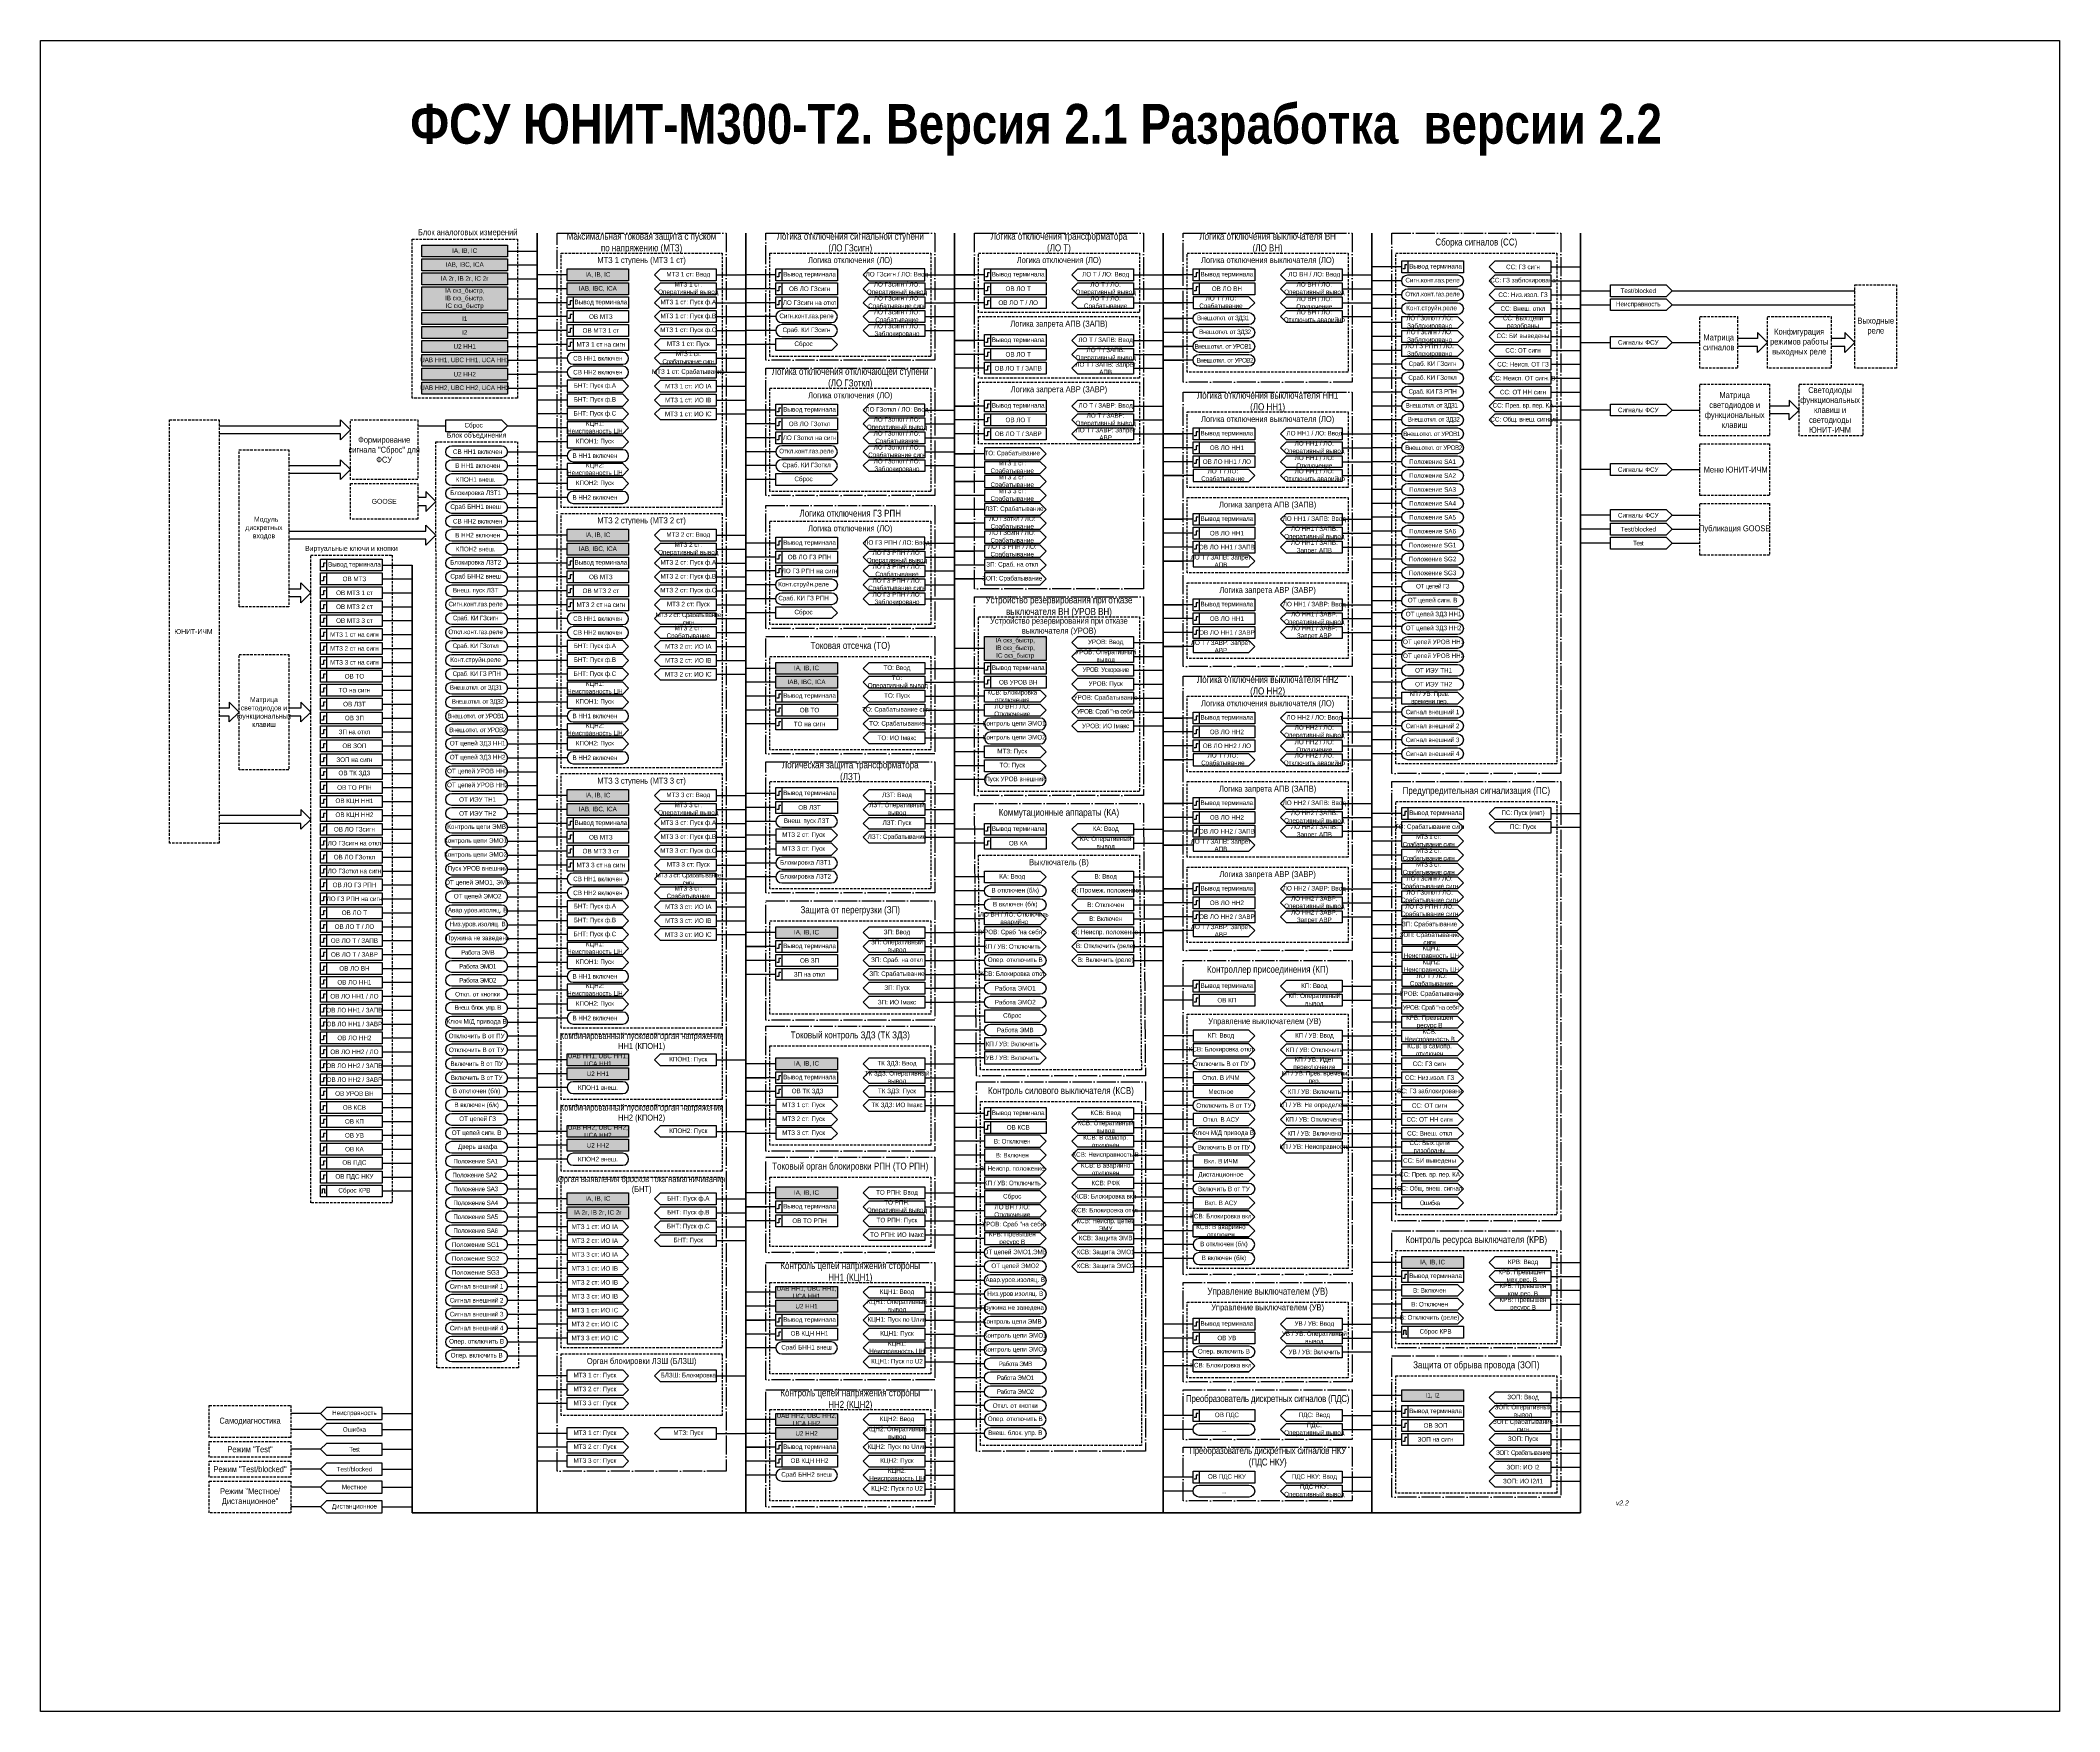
# Model space of a CAD drawing. Header units: millimetres. Extents: x -2016 to 1983, y 0 to 841.
# Drawn here: x 0 to 1016, y 0 to 841 of the extents above; entities that cross this region are included whole.
import ezdxf

# ---------------------------------------------------------------- set-up
doc = ezdxf.new("R2010")
doc.units = ezdxf.units.MM
doc.linetypes.add('ACAD_ISO04W100', pattern=[30, 24, -3, 0, -3])
doc.linetypes.add('штриховая2', pattern=[0.375, 0.25, -0.125])
doc.layers.add('TEXT', color=7, linetype='Continuous', lineweight=25)
doc.layers.add('Основная', color=7, linetype='Continuous')
doc.styles.add('2.3_GOST_RD', font='ARIALN.TTF', dxfattribs={"height": 2.3})
doc.styles.add('2.5_Gost_RD', font='ARIALN.TTF', dxfattribs={"height": 2.5})
doc.styles.add('3.5_Gost_RD', font='ARIALN.TTF', dxfattribs={"height": 3.5})

msp = doc.modelspace()

# ---------------------------------------------------------------- hatches: boundary and pattern name
at = {"ltscale": 100, "true_color": 0x00cb62}
h = msp.add_hatch(color=112, dxfattribs=at)
h.dxf.hatch_style = 1
h.paths.add_polyline_path([(192, 738), (235, 738), (235, 732), (192, 732)])
h = msp.add_hatch(color=112, dxfattribs=at)
h.dxf.hatch_style = 1
h.paths.add_polyline_path([(192, 731), (235, 731), (235, 725), (192, 725)])
h = msp.add_hatch(color=112, dxfattribs=at)
h.dxf.hatch_style = 1
h.paths.add_polyline_path([(192, 724), (235, 724), (235, 718), (192, 718)])
h = msp.add_hatch(color=112, dxfattribs=at)
h.dxf.hatch_style = 1
h.paths.add_polyline_path([(265, 726), (296, 726), (296, 720), (265, 720)])
h = msp.add_hatch(color=112, dxfattribs=at)
h.dxf.hatch_style = 1
h.paths.add_polyline_path([(192, 717), (235, 717), (235, 705), (192, 705)])
h = msp.add_hatch(color=112, dxfattribs=at)
h.dxf.hatch_style = 1
h.paths.add_polyline_path([(265, 719), (296, 719), (296, 713), (265, 713)])
h = msp.add_hatch(color=112, dxfattribs=at)
h.dxf.hatch_style = 1
h.paths.add_polyline_path([(192, 704), (235, 704), (235, 698), (192, 698)])
h = msp.add_hatch(color=112, dxfattribs=at)
h.dxf.hatch_style = 1
h.paths.add_polyline_path([(192, 697), (235, 697), (235, 691), (192, 691)])
h = msp.add_hatch(color=112, dxfattribs=at)
h.dxf.hatch_style = 1
h.paths.add_polyline_path([(192, 690), (235, 690), (235, 684), (192, 684)])
h = msp.add_hatch(color=112, dxfattribs=at)
h.dxf.hatch_style = 1
h.paths.add_polyline_path([(192, 683), (235, 683), (235, 677), (192, 677)])
h = msp.add_hatch(color=112, dxfattribs=at)
h.dxf.hatch_style = 1
h.paths.add_polyline_path([(192, 676), (235, 676), (235, 670), (192, 670)])
h = msp.add_hatch(color=112, dxfattribs=at)
h.dxf.hatch_style = 1
h.paths.add_polyline_path([(192, 669), (235, 669), (235, 663), (192, 663)])
h = msp.add_hatch(color=112, dxfattribs=at)
h.dxf.hatch_style = 1
h.paths.add_polyline_path([(265, 595), (296, 595), (296, 589), (265, 589)])
h = msp.add_hatch(color=112, dxfattribs=at)
h.dxf.hatch_style = 1
h.paths.add_polyline_path([(265, 588), (296, 588), (296, 582), (265, 582)])
h = msp.add_hatch(color=112, dxfattribs=at)
h.dxf.hatch_style = 1
h.paths.add_polyline_path([(475, 541), (506, 541), (506, 529), (475, 529)])
h = msp.add_hatch(color=112, dxfattribs=at)
h.dxf.hatch_style = 1
h.paths.add_polyline_path([(370, 528), (401, 528), (401, 522), (370, 522)])
h = msp.add_hatch(color=112, dxfattribs=at)
h.dxf.hatch_style = 1
h.paths.add_polyline_path([(370, 521), (401, 521), (401, 515), (370, 515)])
h = msp.add_hatch(color=112, dxfattribs=at)
h.dxf.hatch_style = 1
h.paths.add_polyline_path([(265, 464), (296, 464), (296, 458), (265, 458)])
h = msp.add_hatch(color=112, dxfattribs=at)
h.dxf.hatch_style = 1
h.paths.add_polyline_path([(265, 457), (296, 457), (296, 451), (265, 451)])
h = msp.add_hatch(color=112, dxfattribs=at)
h.dxf.hatch_style = 1
h.paths.add_polyline_path([(370, 395), (401, 395), (401, 389), (370, 389)])
h = msp.add_hatch(color=112, dxfattribs=at)
h.dxf.hatch_style = 1
h.paths.add_polyline_path([(265, 331), (296, 331), (296, 325), (265, 325)])
h = msp.add_hatch(color=112, dxfattribs=at)
h.dxf.hatch_style = 1
h.paths.add_polyline_path([(370, 329), (401, 329), (401, 323), (370, 323)])
h = msp.add_hatch(color=112, dxfattribs=at)
h.dxf.hatch_style = 1
h.paths.add_polyline_path([(265, 324), (296, 324), (296, 318), (265, 318)])
h = msp.add_hatch(color=112, dxfattribs=at)
h.dxf.hatch_style = 1
h.paths.add_polyline_path([(265, 295), (296, 295), (296, 289), (265, 289)])
h = msp.add_hatch(color=112, dxfattribs=at)
h.dxf.hatch_style = 1
h.paths.add_polyline_path([(265, 288), (296, 288), (296, 282), (265, 282)])
h = msp.add_hatch(color=112, dxfattribs=at)
h.dxf.hatch_style = 1
h.paths.add_polyline_path([(265, 261), (296, 261), (296, 255), (265, 255)])
h = msp.add_hatch(color=112, dxfattribs=at)
h.dxf.hatch_style = 1
h.paths.add_polyline_path([(265, 254), (296, 254), (296, 248), (265, 248)])
h = msp.add_hatch(color=112, dxfattribs=at)
h.dxf.hatch_style = 1
h.paths.add_polyline_path([(370, 264), (401, 264), (401, 258), (370, 258)])
h = msp.add_hatch(color=112, dxfattribs=at)
h.dxf.hatch_style = 1
h.paths.add_polyline_path([(685, 229), (716, 229), (716, 223), (685, 223)])
h = msp.add_hatch(color=112, dxfattribs=at)
h.dxf.hatch_style = 1
h.paths.add_polyline_path([(370, 214), (401, 214), (401, 208), (370, 208)])
h = msp.add_hatch(color=112, dxfattribs=at)
h.dxf.hatch_style = 1
h.paths.add_polyline_path([(370, 207), (401, 207), (401, 201), (370, 201)])
h = msp.add_hatch(color=112, dxfattribs=at)
h.dxf.hatch_style = 1
h.paths.add_polyline_path([(370, 207), (401, 207), (401, 201), (370, 201)])
h = msp.add_hatch(color=112, dxfattribs=at)
h.dxf.hatch_style = 1
h.paths.add_polyline_path([(685, 162), (716, 162), (716, 156), (685, 156)])
h = msp.add_hatch(color=112, dxfattribs=at)
h.dxf.hatch_style = 1
h.paths.add_polyline_path([(370, 150), (401, 150), (401, 144), (370, 144)])
h = msp.add_hatch(color=112, dxfattribs=at)
h.dxf.hatch_style = 1
h.paths.add_polyline_path([(370, 143), (401, 143), (401, 137), (370, 137)])

# ---------------------------------------------------------------- linework, layer by layer
at = {"lineweight": 100, "ltscale": 100}
for p, q in [((250, 744), (250, 100)), ((355, 744), (355, 100)), ((460, 744), (460, 100)), ((565, 744), (565, 100)), ((670, 744), (670, 100)), ((775, 744), (775, 100)), ((187, 577), (187, 100)), ((187, 100), (775, 100))]:
    msp.add_line(p, q, dxfattribs=at)
at = {"ltscale": 100}
for p, q in [((235, 735), (250, 735)), ((235, 728), (250, 728)), ((265, 723), (250, 723)), ((340, 723), (355, 723)), ((370, 723), (355, 723)), ((445, 723), (460, 723)), ((475, 723), (460, 723)), ((460, 723), (470, 723)), ((550, 723), (565, 723)), ((580, 723), (565, 723)), ((565, 723), (575, 723)), ((655, 723), (670, 723)), ((685, 727), (670, 727)), ((760, 727), (775, 727)), ((235, 721), (250, 721)), ((265, 716), (250, 716)), ((340, 716), (355, 716)), ((370, 716), (355, 716)), ((445, 716), (460, 716)), ((475, 716), (460, 716)), ((550, 716), (565, 716)), ((580, 716), (565, 716)), ((655, 716), (670, 716)), ((685, 720), (670, 720)), ((685, 713), (670, 713)), ((760, 720), (775, 720)), ((760, 713), (775, 713)), ((775, 715), (790, 715)), ((235, 711), (250, 711)), ((265, 709), (250, 709)), ((265, 702), (250, 702)), ((340, 709), (355, 709)), ((340, 702), (355, 702)), ((370, 709), (355, 709)), ((370, 702), (355, 702)), ((445, 709), (460, 709)), ((445, 702), (460, 702)), ((475, 709), (460, 709)), ((550, 709), (565, 709)), ((580, 709), (565, 709)), ((565, 709), (575, 709)), ((655, 709), (670, 709)), ((655, 702), (670, 702)), ((685, 706), (670, 706)), ((760, 706), (775, 706)), ((775, 708), (790, 708)), ((235, 701), (250, 701)), ((235, 694), (250, 694)), ((265, 695), (250, 695)), ((340, 695), (355, 695)), ((370, 695), (355, 695)), ((445, 695), (460, 695)), ((580, 701), (565, 701)), ((565, 701), (575, 701)), ((580, 694), (565, 694)), ((685, 699), (670, 699)), ((685, 692), (670, 692)), ((760, 699), (775, 699)), ((760, 692), (775, 692)), ((235, 687), (250, 687)), ((265, 688), (250, 688)), ((265, 681), (250, 681)), ((340, 688), (355, 688)), ((340, 681), (355, 681)), ((370, 688), (355, 688)), ((475, 690), (460, 690)), ((460, 690), (470, 690)), ((475, 683), (460, 683)), ((550, 690), (565, 690)), ((550, 683), (565, 683)), ((580, 687), (565, 687)), ((565, 687), (575, 687)), ((685, 685), (670, 685)), ((760, 685), (775, 685)), ((775, 689), (790, 689)), ((235, 680), (250, 680)), ((235, 673), (250, 673)), ((265, 674), (250, 674)), ((340, 674), (355, 674)), ((475, 676), (460, 676)), ((522, 679), (519, 676)), ((519, 676), (522, 673)), ((550, 676), (565, 676)), ((580, 680), (565, 680)), ((565, 680), (575, 680)), ((685, 678), (670, 678)), ((685, 671), (670, 671)), ((760, 678), (775, 678)), ((760, 671), (775, 671)), ((235, 666), (250, 666)), ((265, 667), (250, 667)), ((340, 667), (355, 667)), ((685, 664), (670, 664)), ((760, 664), (775, 664)), ((265, 660), (250, 660)), ((265, 653), (250, 653)), ((340, 660), (355, 660)), ((340, 653), (355, 653)), ((370, 655), (355, 655)), ((445, 655), (460, 655)), ((475, 657), (460, 657)), ((460, 657), (470, 657)), ((550, 657), (565, 657)), ((685, 657), (670, 657)), ((760, 657), (775, 657)), ((235, 647), (250, 647)), ((265, 646), (250, 646)), ((370, 648), (355, 648)), ((370, 641), (355, 641)), ((445, 648), (460, 648)), ((445, 641), (460, 641)), ((475, 650), (460, 650)), ((475, 643), (460, 643)), ((522, 646), (519, 643)), ((519, 643), (522, 640)), ((550, 650), (565, 650)), ((550, 643), (565, 643)), ((580, 643), (565, 643)), ((565, 643), (575, 643)), ((655, 643), (670, 643)), ((685, 650), (670, 650)), ((685, 643), (670, 643)), ((760, 650), (775, 650)), ((235, 634), (250, 634)), ((265, 639), (250, 639)), ((265, 632), (250, 632)), ((370, 634), (355, 634)), ((445, 634), (460, 634)), ((475, 633), (460, 633)), ((460, 633), (470, 633)), ((580, 636), (565, 636)), ((655, 636), (670, 636)), ((685, 636), (670, 636)), ((235, 627), (250, 627)), ((235, 620), (250, 620)), ((265, 625), (250, 625)), ((370, 627), (355, 627)), ((370, 620), (355, 620)), ((445, 627), (460, 627)), ((475, 626), (460, 626)), ((580, 629), (565, 629)), ((580, 622), (565, 622)), ((565, 622), (575, 622)), ((655, 629), (670, 629)), ((655, 622), (670, 622)), ((685, 629), (670, 629)), ((685, 622), (670, 622)), ((235, 613), (250, 613)), ((265, 618), (250, 618)), ((265, 611), (250, 611)), ((475, 619), (460, 619)), ((460, 619), (470, 619)), ((475, 612), (460, 612)), ((685, 615), (670, 615)), ((235, 606), (250, 606)), ((475, 605), (460, 605)), ((580, 600), (565, 600)), ((565, 600), (575, 600)), ((655, 600), (670, 600)), ((685, 608), (670, 608)), ((685, 601), (670, 601)), ((235, 599), (250, 599)), ((235, 592), (250, 592)), ((265, 592), (250, 592)), ((340, 592), (355, 592)), ((475, 598), (460, 598)), ((460, 598), (470, 598)), ((475, 591), (460, 591)), ((580, 593), (565, 593)), ((655, 593), (670, 593)), ((685, 594), (670, 594)), ((235, 585), (250, 585)), ((265, 585), (250, 585)), ((340, 585), (355, 585)), ((370, 588), (355, 588)), ((370, 581), (355, 581)), ((445, 588), (460, 588)), ((445, 581), (460, 581)), ((475, 584), (460, 584)), ((460, 584), (470, 584)), ((580, 586), (565, 586)), ((655, 586), (670, 586)), ((685, 587), (670, 587)), ((685, 580), (670, 580)), ((172, 577), (187, 577)), ((172, 570), (187, 570)), ((235, 578), (250, 578)), ((235, 571), (250, 571)), ((265, 578), (250, 578)), ((265, 571), (250, 571)), ((340, 578), (355, 578)), ((340, 571), (355, 571)), ((370, 574), (355, 574)), ((445, 574), (460, 574)), ((475, 577), (460, 577)), ((475, 570), (460, 570)), ((460, 570), (470, 570)), ((580, 579), (565, 579)), ((565, 579), (575, 579)), ((685, 573), (670, 573)), ((172, 563), (187, 563)), ((235, 564), (250, 564)), ((265, 564), (250, 564)), ((340, 564), (355, 564)), ((370, 567), (355, 567)), ((370, 560), (355, 560)), ((445, 567), (460, 567)), ((445, 560), (460, 560)), ((685, 566), (670, 566)), ((685, 559), (670, 559)), ((172, 556), (187, 556)), ((172, 549), (187, 549)), ((235, 557), (250, 557)), ((235, 550), (250, 550)), ((265, 557), (250, 557)), ((265, 550), (250, 550)), ((340, 557), (355, 557)), ((340, 550), (355, 550)), ((370, 553), (355, 553)), ((580, 557), (565, 557)), ((565, 557), (575, 557)), ((580, 550), (565, 550)), ((655, 557), (670, 557)), ((655, 550), (670, 550)), ((685, 553), (670, 553)), ((172, 542), (187, 542)), ((235, 543), (250, 543)), ((265, 543), (250, 543)), ((340, 543), (355, 543)), ((580, 543), (565, 543)), ((655, 543), (670, 543)), ((685, 546), (670, 546)), ((685, 539), (670, 539)), ((172, 535), (187, 535)), ((235, 536), (250, 536)), ((235, 529), (250, 529)), ((265, 536), (250, 536)), ((265, 529), (250, 529)), ((340, 536), (355, 536)), ((340, 529), (355, 529)), ((475, 535), (460, 535)), ((550, 538), (565, 538)), ((550, 531), (565, 531)), ((580, 536), (565, 536)), ((565, 536), (575, 536)), ((685, 532), (670, 532)), ((172, 528), (187, 528)), ((172, 521), (187, 521)), ((235, 522), (250, 522)), ((265, 522), (250, 522)), ((340, 522), (355, 522)), ((370, 525), (355, 525)), ((445, 525), (460, 525)), ((475, 525), (460, 525)), ((550, 524), (565, 524)), ((685, 525), (670, 525)), ((172, 514), (187, 514)), ((235, 515), (250, 515)), ((235, 508), (250, 508)), ((265, 515), (250, 515)), ((265, 508), (250, 508)), ((370, 518), (355, 518)), ((370, 511), (355, 511)), ((445, 518), (460, 518)), ((445, 511), (460, 511)), ((475, 518), (460, 518)), ((475, 511), (460, 511)), ((550, 517), (565, 517)), ((550, 510), (565, 510)), ((685, 518), (670, 518)), ((685, 510), (670, 510)), ((172, 507), (187, 507)), ((172, 500), (187, 500)), ((235, 501), (250, 501)), ((265, 501), (250, 501)), ((370, 504), (355, 504)), ((445, 504), (460, 504)), ((475, 504), (460, 504)), ((550, 503), (565, 503)), ((580, 500), (565, 500)), ((565, 500), (575, 500)), ((655, 500), (670, 500)), ((685, 503), (670, 503)), ((172, 493), (187, 493)), ((235, 494), (250, 494)), ((265, 494), (250, 494)), ((370, 497), (355, 497)), ((445, 497), (460, 497)), ((445, 490), (460, 490)), ((475, 497), (460, 497)), ((475, 490), (460, 490)), ((550, 496), (565, 496)), ((580, 493), (565, 493)), ((655, 493), (670, 493)), ((685, 496), (670, 496)), ((685, 489), (670, 489)), ((172, 486), (187, 486)), ((172, 479), (187, 479)), ((235, 487), (250, 487)), ((235, 480), (250, 480)), ((265, 487), (250, 487)), ((265, 480), (250, 480)), ((475, 483), (460, 483)), ((580, 486), (565, 486)), ((580, 479), (565, 479)), ((565, 479), (575, 479)), ((655, 486), (670, 486)), ((655, 479), (670, 479)), ((685, 482), (670, 482)), ((172, 472), (187, 472)), ((235, 473), (250, 473)), ((475, 476), (460, 476)), ((475, 469), (460, 469)), ((172, 465), (187, 465)), ((172, 458), (187, 458)), ((235, 466), (250, 466)), ((235, 459), (250, 459)), ((265, 461), (250, 461)), ((340, 461), (355, 461)), ((370, 462), (355, 462)), ((445, 462), (460, 462)), ((172, 451), (187, 451)), ((235, 452), (250, 452)), ((265, 454), (250, 454)), ((340, 454), (355, 454)), ((370, 455), (355, 455)), ((370, 448), (355, 448)), ((445, 454), (460, 454)), ((580, 457), (565, 457)), ((565, 457), (575, 457)), ((580, 450), (565, 450)), ((655, 457), (670, 457)), ((655, 450), (670, 450)), ((685, 452), (670, 452)), ((760, 452), (775, 452)), ((172, 444), (187, 444)), ((172, 437), (187, 437)), ((235, 445), (250, 445)), ((235, 438), (250, 438)), ((265, 447), (250, 447)), ((265, 440), (250, 440)), ((340, 447), (355, 447)), ((340, 440), (355, 440)), ((370, 441), (355, 441)), ((445, 447), (460, 447)), ((445, 440), (460, 440)), ((475, 444), (460, 444)), ((475, 437), (460, 437)), ((550, 444), (565, 444)), ((550, 437), (565, 437)), ((580, 443), (565, 443)), ((655, 443), (670, 443)), ((685, 445), (670, 445)), ((685, 438), (670, 438)), ((760, 445), (775, 445)), ((172, 430), (187, 430)), ((235, 431), (250, 431)), ((265, 433), (250, 433)), ((340, 433), (355, 433)), ((370, 434), (355, 434)), ((370, 427), (355, 427)), ((580, 436), (565, 436)), ((565, 436), (575, 436)), ((685, 431), (670, 431)), ((172, 423), (187, 423)), ((235, 424), (250, 424)), ((235, 417), (250, 417)), ((265, 426), (250, 426)), ((265, 419), (250, 419)), ((340, 426), (355, 426)), ((340, 419), (355, 419)), ((370, 420), (355, 420)), ((475, 420), (460, 420)), ((550, 420), (565, 420)), ((685, 424), (670, 424)), ((685, 417), (670, 417)), ((172, 416), (187, 416)), ((172, 409), (187, 409)), ((235, 410), (250, 410)), ((265, 412), (250, 412)), ((340, 412), (355, 412)), ((475, 413), (460, 413)), ((550, 413), (565, 413)), ((580, 414), (565, 414)), ((565, 414), (575, 414)), ((580, 407), (565, 407)), ((655, 414), (670, 414)), ((655, 407), (670, 407)), ((685, 410), (670, 410)), ((172, 402), (187, 402)), ((235, 403), (250, 403)), ((265, 405), (250, 405)), ((265, 398), (250, 398)), ((340, 405), (355, 405)), ((340, 398), (355, 398)), ((475, 406), (460, 406)), ((475, 399), (460, 399)), ((550, 406), (565, 406)), ((550, 399), (565, 399)), ((580, 400), (565, 400)), ((655, 400), (670, 400)), ((685, 403), (670, 403)), ((172, 395), (187, 395)), ((172, 388), (187, 388)), ((235, 396), (250, 396)), ((235, 389), (250, 389)), ((265, 391), (250, 391)), ((340, 391), (355, 391)), ((370, 392), (355, 392)), ((445, 392), (460, 392)), ((475, 392), (460, 392)), ((550, 392), (565, 392)), ((580, 393), (565, 393)), ((565, 393), (575, 393)), ((685, 396), (670, 396)), ((685, 389), (670, 389)), ((172, 381), (187, 381)), ((235, 382), (250, 382)), ((265, 384), (250, 384)), ((265, 377), (250, 377)), ((370, 385), (355, 385)), ((355, 385), (365, 385)), ((370, 378), (355, 378)), ((445, 385), (460, 385)), ((445, 378), (460, 378)), ((475, 385), (460, 385)), ((475, 378), (460, 378)), ((550, 385), (565, 385)), ((550, 378), (565, 378)), ((685, 382), (670, 382)), ((172, 374), (187, 374)), ((172, 367), (187, 367)), ((235, 375), (250, 375)), ((235, 368), (250, 368)), ((265, 370), (250, 370)), ((370, 371), (355, 371)), ((417, 367), (414, 364)), ((417, 367), (445, 367)), ((445, 371), (460, 371)), ((475, 371), (460, 371)), ((685, 375), (670, 375)), ((685, 368), (670, 368)), ((172, 360), (187, 360)), ((235, 361), (250, 361)), ((265, 363), (250, 363)), ((265, 356), (250, 356)), ((414, 364), (417, 361)), ((417, 360), (414, 357)), ((414, 357), (417, 354)), ((417, 360), (445, 360)), ((445, 364), (460, 364)), ((445, 357), (460, 357)), ((475, 364), (460, 364)), ((475, 357), (460, 357)), ((580, 365), (565, 365)), ((580, 358), (565, 358)), ((655, 365), (670, 365)), ((655, 358), (670, 358)), ((685, 361), (670, 361)), ((172, 353), (187, 353)), ((172, 346), (187, 346)), ((235, 354), (250, 354)), ((235, 347), (250, 347)), ((265, 349), (250, 349)), ((475, 350), (460, 350)), ((685, 354), (670, 354)), ((685, 347), (670, 347)), ((172, 339), (187, 339)), ((235, 340), (250, 340)), ((475, 343), (460, 343)), ((475, 336), (460, 336)), ((580, 340), (565, 340)), ((655, 340), (670, 340)), ((685, 340), (670, 340)), ((172, 332), (187, 332)), ((235, 333), (250, 333)), ((235, 326), (250, 326)), ((265, 328), (250, 328)), ((340, 328), (355, 328)), ((370, 326), (355, 326)), ((445, 326), (460, 326)), ((475, 329), (460, 329)), ((580, 333), (565, 333)), ((580, 326), (565, 326)), ((655, 333), (670, 333)), ((655, 326), (670, 326)), ((685, 333), (670, 333)), ((685, 326), (670, 326)), ((172, 325), (187, 325)), ((172, 318), (187, 318)), ((235, 319), (250, 319)), ((265, 321), (250, 321)), ((370, 319), (355, 319)), ((355, 319), (365, 319)), ((417, 315), (414, 312)), ((417, 315), (445, 315)), ((445, 319), (460, 319)), ((580, 319), (565, 319)), ((655, 319), (670, 319)), ((685, 319), (670, 319)), ((172, 311), (187, 311)), ((235, 312), (250, 312)), ((235, 305), (250, 305)), ((265, 314), (250, 314)), ((370, 312), (355, 312)), ((370, 305), (355, 305)), ((414, 312), (417, 309)), ((417, 308), (414, 305)), ((414, 305), (417, 302)), ((417, 308), (445, 308)), ((445, 312), (460, 312)), ((445, 305), (460, 305)), ((580, 312), (565, 312)), ((580, 305), (565, 305)), ((655, 312), (670, 312)), ((655, 305), (670, 305)), ((685, 312), (670, 312)), ((685, 305), (670, 305)), ((172, 304), (187, 304)), ((172, 297), (187, 297)), ((235, 298), (250, 298)), ((370, 298), (355, 298)), ((355, 298), (365, 298)), ((475, 301), (460, 301)), ((522, 304), (550, 304)), ((550, 298), (522, 298)), ((522, 297), (550, 297)), ((550, 301), (565, 301)), ((580, 298), (565, 298)), ((655, 298), (670, 298)), ((685, 298), (670, 298)), ((172, 290), (187, 290)), ((235, 291), (250, 291)), ((265, 292), (250, 292)), ((265, 285), (250, 285)), ((340, 292), (355, 292)), ((370, 291), (355, 291)), ((475, 294), (460, 294)), ((475, 287), (460, 287)), ((522, 290), (550, 290)), ((550, 294), (565, 294)), ((550, 287), (565, 287)), ((580, 291), (565, 291)), ((655, 291), (670, 291)), ((685, 291), (670, 291)), ((172, 283), (187, 283)), ((172, 276), (187, 276)), ((235, 284), (250, 284)), ((235, 277), (250, 277)), ((265, 278), (250, 278)), ((475, 280), (460, 280)), ((550, 284), (522, 284)), ((522, 283), (550, 283)), ((550, 277), (522, 277)), ((550, 280), (565, 280)), ((580, 284), (565, 284)), ((580, 277), (565, 277)), ((655, 284), (670, 284)), ((685, 284), (670, 284)), ((685, 277), (670, 277)), ((172, 269), (187, 269)), ((235, 270), (250, 270)), ((475, 273), (460, 273)), ((475, 266), (460, 266)), ((550, 270), (522, 270)), ((550, 273), (565, 273)), ((550, 266), (565, 266)), ((580, 270), (565, 270)), ((685, 270), (670, 270)), ((172, 262), (187, 262)), ((235, 263), (250, 263)), ((235, 256), (250, 256)), ((265, 258), (250, 258)), ((340, 258), (355, 258)), ((370, 261), (355, 261)), ((370, 254), (355, 254)), ((355, 254), (365, 254)), ((445, 261), (460, 261)), ((445, 254), (460, 254)), ((475, 259), (460, 259)), ((550, 263), (522, 263)), ((550, 256), (522, 256)), ((550, 259), (565, 259)), ((580, 263), (565, 263)), ((580, 256), (565, 256)), ((685, 263), (670, 263)), ((685, 256), (670, 256)), ((235, 249), (250, 249)), ((265, 251), (250, 251)), ((265, 244), (250, 244)), ((340, 251), (355, 251)), ((340, 244), (355, 244)), ((370, 247), (355, 247)), ((417, 250), (414, 247)), ((414, 247), (417, 244)), ((417, 250), (445, 250)), ((445, 247), (460, 247)), ((475, 252), (460, 252)), ((475, 245), (460, 245)), ((550, 249), (522, 249)), ((550, 252), (565, 252)), ((550, 245), (565, 245)), ((580, 249), (565, 249)), ((235, 242), (250, 242)), ((235, 235), (250, 235)), ((265, 237), (250, 237)), ((340, 237), (355, 237)), ((417, 243), (414, 240)), ((414, 240), (417, 237)), ((417, 243), (445, 243)), ((445, 240), (460, 240)), ((475, 238), (460, 238)), ((550, 242), (522, 242)), ((550, 235), (522, 235)), ((550, 238), (565, 238)), ((580, 242), (565, 242)), ((580, 235), (565, 235)), ((235, 228), (250, 228)), ((265, 230), (250, 230)), ((475, 231), (460, 231)), ((475, 224), (460, 224)), ((550, 228), (522, 228)), ((550, 231), (565, 231)), ((550, 224), (565, 224)), ((580, 228), (565, 228)), ((685, 226), (670, 226)), ((760, 226), (775, 226)), ((235, 221), (250, 221)), ((235, 214), (250, 214)), ((265, 223), (250, 223)), ((265, 216), (250, 216)), ((475, 217), (460, 217)), ((550, 221), (522, 221)), ((685, 219), (670, 219)), ((760, 219), (775, 219)), ((235, 207), (250, 207)), ((265, 209), (250, 209)), ((370, 211), (355, 211)), ((370, 204), (355, 204)), ((445, 211), (460, 211)), ((445, 204), (460, 204)), ((475, 210), (460, 210)), ((685, 212), (670, 212)), ((685, 205), (670, 205)), ((760, 212), (775, 212)), ((760, 205), (775, 205)), ((235, 200), (250, 200)), ((265, 202), (250, 202)), ((265, 195), (250, 195)), ((370, 197), (355, 197)), ((355, 197), (365, 197)), ((445, 197), (460, 197)), ((475, 203), (460, 203)), ((475, 196), (460, 196)), ((580, 195), (565, 195)), ((655, 195), (670, 195)), ((685, 198), (670, 198)), ((235, 193), (250, 193)), ((235, 186), (250, 186)), ((265, 188), (250, 188)), ((370, 190), (355, 190)), ((370, 183), (355, 183)), ((445, 190), (460, 190)), ((445, 183), (460, 183)), ((475, 189), (460, 189)), ((580, 188), (565, 188)), ((655, 188), (670, 188)), ((685, 191), (670, 191)), ((235, 179), (250, 179)), ((445, 176), (460, 176)), ((475, 182), (460, 182)), ((475, 175), (460, 175)), ((580, 181), (565, 181)), ((580, 174), (565, 174)), ((655, 181), (670, 181)), ((265, 169), (250, 169)), ((340, 169), (355, 169)), ((475, 168), (460, 168)), ((265, 162), (250, 162)), ((265, 155), (250, 155)), ((475, 161), (460, 161)), ((475, 154), (460, 154)), ((685, 159), (670, 159)), ((760, 158), (775, 158)), ((172, 150), (187, 150)), ((370, 147), (355, 147)), ((445, 147), (460, 147)), ((475, 147), (460, 147)), ((580, 149), (565, 149)), ((655, 149), (670, 149)), ((685, 151), (670, 151)), ((685, 144), (670, 144)), ((760, 151), (775, 151)), ((760, 144), (775, 144)), ((172, 142), (187, 142)), ((265, 140), (250, 140)), ((265, 133), (250, 133)), ((340, 140), (355, 140)), ((370, 140), (355, 140)), ((370, 133), (355, 133)), ((355, 133), (365, 133)), ((445, 140), (460, 140)), ((445, 133), (460, 133)), ((475, 140), (460, 140)), ((580, 142), (565, 142)), ((655, 142), (670, 142)), ((685, 137), (670, 137)), ((760, 137), (775, 137)), ((172, 132), (187, 132)), ((172, 122), (187, 122)), ((265, 126), (250, 126)), ((370, 126), (355, 126)), ((445, 126), (460, 126)), ((760, 130), (775, 130)), ((760, 123), (775, 123)), ((172, 113), (187, 113)), ((370, 119), (355, 119)), ((445, 119), (460, 119)), ((445, 112), (460, 112)), ((580, 118), (565, 118)), ((655, 118), (670, 118)), ((760, 116), (775, 116)), ((172, 103), (187, 103)), ((580, 111), (565, 111)), ((655, 111), (670, 111))]:
    msp.add_line(p, q, dxfattribs=at)
at = {"color": 3, "ltscale": 100}
msp.add_lwpolyline([(0, 841), (1016, 841), (1016, 0), (0, 0)], close=True, dxfattribs=at)
at = {"color": 251, "linetype": 'ACAD_ISO04W100', "lineweight": 30, "ltscale": 0.4, "true_color": 0x58595b}
for points in [[(260, 744), (345, 744), (345, 121), (260, 121)], [(365, 744), (450, 744), (450, 680), (365, 680)], [(470, 744), (555, 744), (555, 565), (470, 565)], [(575, 744), (660, 744), (660, 669), (575, 669)], [(680, 744), (765, 744), (765, 472), (680, 472)], [(365, 676), (450, 676), (450, 612), (365, 612)], [(575, 664), (660, 664), (660, 526), (575, 526)], [(365, 607), (450, 607), (450, 545), (365, 545)], [(470, 561), (555, 561), (555, 461), (470, 461)], [(365, 541), (450, 541), (450, 482), (365, 482)], [(575, 521), (660, 521), (660, 383), (575, 383)], [(365, 478), (450, 478), (450, 412), (365, 412)], [(680, 468), (765, 468), (765, 247), (680, 247)], [(470, 457), (555, 457), (556, 320), (471, 320)], [(365, 408), (450, 408), (450, 348), (365, 348)], [(575, 378), (660, 378), (660, 220), (575, 220)], [(365, 345), (450, 345), (450, 282), (365, 282)], [(471, 317), (556, 317), (556, 131), (471, 131)], [(365, 279), (450, 279), (450, 231), (365, 231)], [(680, 242), (765, 242), (765, 183), (680, 183)], [(365, 226), (450, 226), (450, 167), (365, 167)], [(575, 216), (660, 216), (660, 166), (575, 166)], [(680, 179), (765, 179), (765, 108), (680, 108)], [(365, 162), (450, 162), (450, 103), (365, 103)], [(575, 162), (660, 162), (660, 137), (575, 137)], [(575, 133), (660, 133), (660, 106), (575, 106)]]:
    msp.add_lwpolyline(points, close=True, dxfattribs=at)
at = {"color": 7, "linetype": 'штриховая2', "ltscale": 5}
for points in [[(187, 741), (240, 741), (240, 661), (187, 661)], [(65, 650), (90, 650), (90, 437), (65, 437)], [(156, 650), (190, 650), (190, 620), (156, 620)], [(100, 635), (125, 635), (125, 556), (100, 556)], [(199, 639), (240, 639), (240.5, 173), (199.5, 173)], [(156, 618), (190, 618), (190, 600), (156, 600)], [(136, 582), (177, 582), (177, 256), (136, 256)], [(100, 532), (125, 532), (125, 474), (100, 474)], [(85, 154), (126, 154), (126, 138), (85, 138)], [(85, 136), (126, 136), (126, 128), (85, 128)], [(85, 126), (126, 126), (126, 118), (85, 118)], [(85, 116), (126, 116), (126, 100), (85, 100)]]:
    msp.add_lwpolyline(points, close=True, dxfattribs=at)
at = {"ltscale": 100}
for points in [[(192, 738), (235, 738), (235, 732), (192, 732)], [(192, 731), (235, 731), (235, 725), (192, 725)], [(192, 724), (235, 724), (235, 718), (192, 718)], [(265, 726), (296, 726), (296, 720), (265, 720)], [(340, 726), (340, 720), (312, 720), (309, 723), (312, 726)], [(370, 726), (373, 726), (373, 720), (370, 720)], [(370, 726), (401, 726), (401, 720), (370, 720)], [(417, 726), (414, 723), (417, 720), (445, 720), (445, 726)], [(475, 726), (478, 726), (478, 720), (475, 720)], [(475, 726), (506, 726), (506, 720), (475, 720)], [(580, 726), (583, 726), (583, 720), (580, 720)], [(580, 726), (611, 726), (611, 720), (580, 720)], [(685, 730), (688, 730), (688, 724), (685, 724)], [(685, 730), (716, 730), (716, 724), (685, 724)], [(192, 717), (235, 717), (235, 705), (192, 705)], [(265, 719), (296, 719), (296, 713), (265, 713)], [(265, 712), (268, 712), (268, 706), (265, 706)], [(265, 712), (296, 712), (296, 706), (265, 706)], [(340, 719), (340, 713), (312, 713), (309, 716), (312, 719)], [(340, 712), (340, 706), (312, 706), (309, 709), (312, 712)], [(370, 719), (373, 719), (373, 713), (370, 713)], [(370, 719), (401, 719), (401, 713), (370, 713)], [(370, 712), (373, 712), (373, 706), (370, 706)], [(370, 712), (401, 712), (401, 706), (370, 706)], [(417, 719), (445, 719), (445, 713), (417, 713), (414, 716)], [(475, 719), (478, 719), (478, 713), (475, 713)], [(475, 719), (506, 719), (506, 713), (475, 713)], [(475, 712), (478, 712), (478, 706), (475, 706)], [(475, 712), (506, 712), (506, 706), (475, 706)], [(580, 719), (583, 719), (583, 713), (580, 713)], [(580, 719), (611, 719), (611, 713), (580, 713)], [(192, 704), (235, 704), (235, 698), (192, 698)], [(265, 705), (268, 705), (268, 699), (265, 699)], [(265, 705), (296, 705), (296, 699), (265, 699)], [(340, 705), (340, 699), (312, 699), (309, 702), (312, 705)], [(192, 697), (235, 697), (235, 691), (192, 691)], [(265, 698), (268, 698), (268, 692), (265, 692)], [(265, 698), (296, 698), (296, 692), (265, 692)], [(265, 691), (268, 691), (268, 685), (265, 685)], [(265, 691), (296, 691), (296, 685), (265, 685)], [(340, 698), (340, 692), (312, 692), (309, 695), (312, 698)], [(340, 691), (340, 685), (312, 685), (309, 688), (312, 691)], [(475, 693), (478, 693), (478, 687), (475, 687)], [(475, 693), (506, 693), (506, 687), (475, 687)], [(818, 686), (790, 686), (790, 692), (818, 692), (821, 689)], [(192, 690), (235, 690), (235, 684), (192, 684)], [(192, 683), (235, 683), (235, 677), (192, 677)], [(340, 684), (340, 678), (312, 678), (309, 681), (312, 684)], [(475, 686), (478, 686), (478, 680), (475, 680)], [(475, 686), (506, 686), (506, 680), (475, 680)], [(192, 676), (235, 676), (235, 670), (192, 670)], [(340, 677), (340, 671), (312, 671), (309, 674), (312, 677)], [(475, 679), (478, 679), (478, 673), (475, 673)], [(475, 679), (506, 679), (506, 673), (475, 673)], [(192, 669), (235, 669), (235, 663), (192, 663)], [(340, 670), (340, 664), (312, 664), (309, 667), (312, 670)], [(340, 663), (340, 657), (312, 657), (309, 660), (312, 663)], [(340, 656), (340, 650), (312, 650), (309, 653), (312, 656)], [(370, 658), (373, 658), (373, 652), (370, 652)], [(370, 658), (401, 658), (401, 652), (370, 652)], [(370, 651), (373, 651), (373, 645), (370, 645)], [(370, 651), (401, 651), (401, 645), (370, 645)], [(417, 658), (414, 655), (417, 652), (445, 652), (445, 658)], [(417, 651), (445, 651), (445, 645), (417, 645), (414, 648)], [(475, 660), (478, 660), (478, 654), (475, 654)], [(475, 660), (506, 660), (506, 654), (475, 654)], [(475, 653), (478, 653), (478, 647), (475, 647)], [(475, 653), (506, 653), (506, 647), (475, 647)], [(818, 652), (790, 652), (790, 658), (818, 658), (821, 655)], [(370, 644), (373, 644), (373, 638), (370, 638)], [(370, 644), (401, 644), (401, 638), (370, 638)], [(475, 646), (478, 646), (478, 640), (475, 640)], [(475, 646), (506, 646), (506, 640), (475, 640)], [(580, 646), (583, 646), (583, 640), (580, 640)], [(580, 646), (611, 646), (611, 640), (580, 640)], [(580, 639), (583, 639), (583, 633), (580, 633)], [(580, 639), (611, 639), (611, 633), (580, 633)], [(580, 632), (583, 632), (583, 626), (580, 626)], [(580, 632), (611, 632), (611, 626), (580, 626)], [(818, 622), (790, 622), (790, 628), (818, 628), (821, 625)], [(580, 603), (583, 603), (583, 597), (580, 597)], [(580, 603), (611, 603), (611, 597), (580, 597)], [(818, 599), (790, 599), (790, 605), (818, 605), (821, 602)], [(265, 595), (296, 595), (296, 589), (265, 589)], [(340, 595), (340, 589), (312, 589), (309, 592), (312, 595)], [(370, 591), (373, 591), (373, 585), (370, 585)], [(370, 591), (401, 591), (401, 585), (370, 585)], [(417, 591), (414, 588), (417, 585), (445, 585), (445, 591)], [(580, 596), (583, 596), (583, 590), (580, 590)], [(580, 596), (611, 596), (611, 590), (580, 590)], [(141, 580), (144, 580), (144, 574), (141, 574)], [(141, 580), (172, 580), (172, 574), (141, 574)], [(265, 588), (296, 588), (296, 582), (265, 582)], [(265, 581), (268, 581), (268, 575), (265, 575)], [(265, 581), (296, 581), (296, 575), (265, 575)], [(340, 588), (340, 582), (312, 582), (309, 585), (312, 588)], [(340, 581), (340, 575), (312, 575), (309, 578), (312, 581)], [(370, 584), (373, 584), (373, 578), (370, 578)], [(370, 584), (401, 584), (401, 578), (370, 578)], [(417, 584), (445, 584), (445, 578), (417, 578), (414, 581)], [(580, 589), (583, 589), (583, 583), (580, 583)], [(580, 589), (611, 589), (611, 583), (580, 583)], [(141, 573), (144, 573), (144, 567), (141, 567)], [(141, 573), (172, 573), (172, 567), (141, 567)], [(265, 574), (268, 574), (268, 568), (265, 568)], [(265, 574), (296, 574), (296, 568), (265, 568)], [(340, 574), (340, 568), (312, 568), (309, 571), (312, 574)], [(370, 577), (373, 577), (373, 571), (370, 571)], [(370, 577), (401, 577), (401, 571), (370, 571)], [(141, 566), (144, 566), (144, 560), (141, 560)], [(141, 566), (172, 566), (172, 560), (141, 560)], [(141, 559), (144, 559), (144, 553), (141, 553)], [(141, 559), (172, 559), (172, 553), (141, 553)], [(265, 567), (268, 567), (268, 561), (265, 561)], [(265, 567), (296, 567), (296, 561), (265, 561)], [(265, 560), (268, 560), (268, 554), (265, 554)], [(265, 560), (296, 560), (296, 554), (265, 554)], [(340, 567), (340, 561), (312, 561), (309, 564), (312, 567)], [(340, 560), (340, 554), (312, 554), (309, 557), (312, 560)], [(580, 560), (583, 560), (583, 554), (580, 554)], [(580, 560), (611, 560), (611, 554), (580, 554)], [(141, 552), (144, 552), (144, 546), (141, 546)], [(141, 552), (172, 552), (172, 546), (141, 546)], [(340, 553), (340, 547), (312, 547), (309, 550), (312, 553)], [(580, 553), (583, 553), (583, 547), (580, 547)], [(580, 553), (611, 553), (611, 547), (580, 547)], [(141, 545), (144, 545), (144, 539), (141, 539)], [(141, 545), (172, 545), (172, 539), (141, 539)], [(340, 546), (340, 540), (312, 540), (309, 543), (312, 546)], [(340, 539), (340, 533), (312, 533), (309, 536), (312, 539)], [(475, 541), (506, 541), (506, 529), (475, 529)], [(522, 541), (550, 541), (550, 535), (522, 535), (519, 538)], [(580, 546), (583, 546), (583, 540), (580, 540)], [(580, 546), (611, 546), (611, 540), (580, 540)], [(141, 538), (144, 538), (144, 532), (141, 532)], [(141, 538), (172, 538), (172, 532), (141, 532)], [(141, 531), (144, 531), (144, 525), (141, 525)], [(141, 531), (172, 531), (172, 525), (141, 525)], [(340, 532), (340, 526), (312, 526), (309, 529), (312, 532)], [(522, 534), (550, 534), (550, 528), (522, 528), (519, 531)], [(141, 524), (144, 524), (144, 518), (141, 518)], [(141, 524), (172, 524), (172, 518), (141, 518)], [(340, 525), (340, 519), (312, 519), (309, 522), (312, 525)], [(370, 528), (401, 528), (401, 522), (370, 522)], [(370, 521), (401, 521), (401, 515), (370, 515)], [(445, 528), (445, 522), (417, 522), (414, 525), (417, 528)], [(445, 521), (445, 515), (417, 515), (414, 518), (417, 521)], [(475, 528), (478, 528), (478, 522), (475, 522)], [(475, 528), (506, 528), (506, 522), (475, 522)], [(475, 521), (506, 521), (506, 515), (475, 515)], [(475, 521), (478, 521), (478, 515), (475, 515)], [(522, 527), (550, 527), (550, 521), (522, 521), (519, 524)], [(522, 520), (550, 520), (550, 514), (522, 514), (519, 517)], [(141, 517), (144, 517), (144, 511), (141, 511)], [(141, 517), (172, 517), (172, 511), (141, 511)], [(141, 510), (144, 510), (144, 504), (141, 504)], [(141, 510), (172, 510), (172, 504), (141, 504)], [(370, 514), (373, 514), (373, 508), (370, 508)], [(370, 514), (401, 514), (401, 508), (370, 508)], [(522, 513), (550, 513), (550, 507), (522, 507), (519, 510)], [(141, 503), (144, 503), (144, 497), (141, 497)], [(141, 503), (172, 503), (172, 497), (141, 497)], [(370, 507), (401, 507), (401, 501), (370, 501)], [(370, 507), (373, 507), (373, 501), (370, 501)], [(370, 500), (373, 500), (373, 494), (370, 494)], [(370, 500), (401, 500), (401, 494), (370, 494)], [(522, 506), (550, 506), (550, 500), (522, 500), (519, 503)], [(522, 499), (550, 499), (550, 493), (522, 493), (519, 496)], [(580, 503), (583, 503), (583, 497), (580, 497)], [(580, 503), (611, 503), (611, 497), (580, 497)], [(141, 496), (144, 496), (144, 490), (141, 490)], [(141, 496), (172, 496), (172, 490), (141, 490)], [(141, 489), (144, 489), (144, 483), (141, 483)], [(141, 489), (172, 489), (172, 483), (141, 483)], [(580, 496), (583, 496), (583, 490), (580, 490)], [(580, 496), (611, 496), (611, 490), (580, 490)], [(580, 489), (583, 489), (583, 483), (580, 483)], [(580, 489), (611, 489), (611, 483), (580, 483)], [(141, 482), (144, 482), (144, 476), (141, 476)], [(141, 482), (172, 482), (172, 476), (141, 476)], [(141, 475), (144, 475), (144, 469), (141, 469)], [(141, 475), (172, 475), (172, 469), (141, 469)], [(141, 468), (144, 468), (144, 462), (141, 462)], [(141, 468), (172, 468), (172, 462), (141, 462)], [(141, 461), (144, 461), (144, 455), (141, 455)], [(141, 461), (172, 461), (172, 455), (141, 455)], [(265, 464), (296, 464), (296, 458), (265, 458)], [(340, 464), (340, 458), (312, 458), (309, 461), (312, 464)], [(370, 465), (373, 465), (373, 459), (370, 459)], [(370, 465), (401, 465), (401, 459), (370, 459)], [(370, 458), (373, 458), (373, 452), (370, 452)], [(370, 458), (401, 458), (401, 452), (370, 452)], [(580, 460), (583, 460), (583, 454), (580, 454)], [(580, 460), (611, 460), (611, 454), (580, 454)], [(141, 454), (144, 454), (144, 448), (141, 448)], [(141, 454), (172, 454), (172, 448), (141, 448)], [(265, 457), (296, 457), (296, 451), (265, 451)], [(265, 450), (268, 450), (268, 444), (265, 444)], [(265, 450), (296, 450), (296, 444), (265, 444)], [(340, 457), (340, 451), (312, 451), (309, 454), (312, 457)], [(340, 450), (340, 444), (312, 444), (309, 447), (312, 450)], [(580, 453), (583, 453), (583, 447), (580, 447)], [(580, 453), (611, 453), (611, 447), (580, 447)], [(685, 455), (688, 455), (688, 449), (685, 449)], [(685, 455), (716, 455), (716, 449), (685, 449)], [(141, 447), (144, 447), (144, 441), (141, 441)], [(141, 447), (172, 447), (172, 441), (141, 441)], [(141, 440), (144, 440), (144, 434), (141, 434)], [(141, 440), (172, 440), (172, 434), (141, 434)], [(265, 443), (268, 443), (268, 437), (265, 437)], [(265, 443), (296, 443), (296, 437), (265, 437)], [(340, 443), (340, 437), (312, 437), (309, 440), (312, 443)], [(475, 447), (478, 447), (478, 441), (475, 441)], [(475, 447), (506, 447), (506, 441), (475, 441)], [(475, 440), (478, 440), (478, 434), (475, 434)], [(475, 440), (506, 440), (506, 434), (475, 434)], [(580, 446), (583, 446), (583, 440), (580, 440)], [(580, 446), (611, 446), (611, 440), (580, 440)], [(141, 433), (144, 433), (144, 427), (141, 427)], [(141, 433), (172, 433), (172, 427), (141, 427)], [(265, 436), (268, 436), (268, 430), (265, 430)], [(265, 436), (296, 436), (296, 430), (265, 430)], [(265, 429), (268, 429), (268, 423), (265, 423)], [(265, 429), (296, 429), (296, 423), (265, 423)], [(340, 436), (340, 430), (312, 430), (309, 433), (312, 436)], [(340, 429), (340, 423), (312, 423), (309, 426), (312, 429)], [(141, 426), (144, 426), (144, 420), (141, 420)], [(141, 426), (172, 426), (172, 420), (141, 420)], [(141, 419), (144, 419), (144, 413), (141, 413)], [(141, 419), (172, 419), (172, 413), (141, 413)], [(340, 422), (340, 416), (312, 416), (309, 419), (312, 422)], [(503, 417), (475, 417), (475, 423), (503, 423), (506, 420)], [(580, 417), (583, 417), (583, 411), (580, 411)], [(580, 417), (611, 417), (611, 411), (580, 411)], [(141, 412), (144, 412), (144, 406), (141, 406)], [(141, 412), (172, 412), (172, 406), (141, 406)], [(340, 415), (340, 409), (312, 409), (309, 412), (312, 415)], [(340, 408), (340, 402), (312, 402), (309, 405), (312, 408)], [(550, 410), (522, 410), (519, 413), (522, 416), (550, 416)], [(522, 409), (550, 409), (550, 403), (522, 403), (519, 406)], [(580, 410), (583, 410), (583, 404), (580, 404)], [(580, 410), (611, 410), (611, 404), (580, 404)], [(141, 405), (144, 405), (144, 399), (141, 399)], [(141, 405), (172, 405), (172, 399), (141, 399)], [(141, 398), (144, 398), (144, 392), (141, 392)], [(141, 398), (172, 398), (172, 392), (141, 392)], [(340, 401), (340, 395), (312, 395), (309, 398), (312, 401)], [(503, 396), (475, 396), (475, 402), (503, 402), (506, 399)], [(522, 402), (550, 402), (550, 396), (522, 396), (519, 399)], [(580, 403), (583, 403), (583, 397), (580, 397)], [(580, 403), (611, 403), (611, 397), (580, 397)], [(141, 391), (144, 391), (144, 385), (141, 385)], [(141, 391), (172, 391), (172, 385), (141, 385)], [(340, 394), (340, 388), (312, 388), (309, 391), (312, 394)], [(370, 395), (401, 395), (401, 389), (370, 389)], [(370, 388), (373, 388), (373, 382), (370, 382)], [(370, 388), (401, 388), (401, 382), (370, 382)], [(475, 395), (475, 389), (503, 389), (506, 392), (503, 395)], [(475, 388), (475, 382), (503, 382), (506, 385), (503, 388)], [(522, 395), (550, 395), (550, 389), (522, 389), (519, 392)], [(522, 388), (550, 388), (550, 382), (522, 382), (519, 385)], [(141, 384), (144, 384), (144, 378), (141, 378)], [(141, 384), (172, 384), (172, 378), (141, 378)], [(141, 377), (144, 377), (144, 371), (141, 371)], [(141, 377), (172, 377), (172, 371), (141, 371)], [(370, 381), (373, 381), (373, 375), (370, 375)], [(370, 381), (401, 381), (401, 375), (370, 375)], [(417, 381), (445, 381), (445, 375), (417, 375), (414, 378)], [(522, 381), (550, 381), (550, 375), (522, 375), (519, 378)], [(141, 370), (144, 370), (144, 364), (141, 364)], [(141, 370), (172, 370), (172, 364), (141, 364)], [(370, 374), (373, 374), (373, 368), (370, 368)], [(370, 374), (401, 374), (401, 368), (370, 368)], [(417, 374), (445, 374), (445, 368), (417, 368), (414, 371)], [(475, 374), (475, 368), (503, 368), (506, 371), (503, 374)], [(580, 368), (611, 368), (611, 362), (580, 362)], [(580, 368), (583, 368), (583, 362), (580, 362)], [(141, 363), (144, 363), (144, 357), (141, 357)], [(141, 363), (172, 363), (172, 357), (141, 357)], [(141, 356), (144, 356), (144, 350), (141, 350)], [(141, 356), (172, 356), (172, 350), (141, 350)], [(580, 361), (611, 361), (611, 355), (580, 355)], [(580, 361), (583, 361), (583, 355), (580, 355)], [(141, 349), (144, 349), (144, 343), (141, 343)], [(141, 349), (172, 349), (172, 343), (141, 343)], [(475, 353), (475, 347), (503, 347), (506, 350), (503, 353)], [(141, 342), (144, 342), (144, 336), (141, 336)], [(141, 342), (172, 342), (172, 336), (141, 336)], [(475, 339), (475, 333), (503, 333), (506, 336), (503, 339)], [(141, 335), (144, 335), (144, 329), (141, 329)], [(141, 335), (172, 335), (172, 329), (141, 329)], [(141, 328), (144, 328), (144, 322), (141, 322)], [(141, 328), (172, 328), (172, 322), (141, 322)], [(265, 331), (296, 331), (296, 325), (265, 325)], [(340, 325), (312, 325), (309, 328), (312, 331), (340, 331)], [(370, 329), (401, 329), (401, 323), (370, 323)], [(475, 332), (475, 326), (503, 326), (506, 329), (503, 332)], [(141, 321), (144, 321), (144, 315), (141, 315)], [(141, 321), (172, 321), (172, 315), (141, 315)], [(265, 324), (296, 324), (296, 318), (265, 318)], [(370, 322), (373, 322), (373, 316), (370, 316)], [(370, 322), (401, 322), (401, 316), (370, 316)], [(370, 315), (373, 315), (373, 309), (370, 309)], [(370, 315), (401, 315), (401, 309), (370, 309)], [(580, 322), (580, 316), (608, 316), (611, 319), (608, 322)], [(580, 315), (580, 309), (608, 309), (611, 312), (608, 315)], [(141, 314), (144, 314), (144, 308), (141, 308)], [(141, 314), (172, 314), (172, 308), (141, 308)], [(141, 307), (172, 307), (172, 301), (141, 301)], [(141, 307), (144, 307), (144, 301), (141, 301)], [(141, 300), (144, 300), (144, 294), (141, 294)], [(141, 300), (172, 300), (172, 294), (141, 294)], [(265, 295), (296, 295), (296, 289), (265, 289)], [(340, 289), (312, 289), (309, 292), (312, 295), (340, 295)], [(475, 304), (506, 304), (506, 298), (475, 298)], [(475, 304), (478, 304), (478, 298), (475, 298)], [(475, 297), (478, 297), (478, 291), (475, 291)], [(475, 297), (506, 297), (506, 291), (475, 291)], [(580, 301), (580, 295), (608, 295), (611, 298), (608, 301)], [(141, 293), (144, 293), (144, 287), (141, 287)], [(141, 293), (172, 293), (172, 287), (141, 287)], [(141, 286), (144, 286), (144, 280), (141, 280)], [(141, 286), (172, 286), (172, 280), (141, 280)], [(265, 288), (296, 288), (296, 282), (265, 282)], [(141, 279), (172, 279), (172, 273), (141, 273)], [(141, 279), (144, 279), (144, 273), (141, 273)], [(580, 280), (580, 274), (608, 274), (611, 277), (608, 280)], [(141, 272), (172, 272), (172, 266), (141, 266)], [(141, 272), (144, 272), (144, 266), (141, 266)], [(141, 265), (144, 265), (144, 259), (141, 259)], [(141, 265), (172, 265), (172, 259), (141, 259)], [(580, 273), (580, 267), (608, 267), (611, 270), (608, 273)], [(265, 261), (296, 261), (296, 255), (265, 255)], [(265, 254), (296, 254), (296, 248), (265, 248)], [(340, 261), (340, 255), (312, 255), (309, 258), (312, 261)], [(340, 254), (340, 248), (312, 248), (309, 251), (312, 254)], [(370, 264), (401, 264), (401, 258), (370, 258)], [(370, 257), (373, 257), (373, 251), (370, 251)], [(370, 257), (401, 257), (401, 251), (370, 251)], [(580, 259), (580, 253), (608, 253), (611, 256), (608, 259)], [(340, 247), (340, 241), (312, 241), (309, 244), (312, 247)], [(370, 250), (373, 250), (373, 244), (370, 244)], [(370, 250), (401, 250), (401, 244), (370, 244)], [(340, 240), (340, 234), (312, 234), (309, 237), (312, 240)], [(685, 229), (716, 229), (716, 223), (685, 223)], [(729, 226), (732, 229), (760, 229), (760, 223), (732, 223)], [(370, 214), (401, 214), (401, 208), (370, 208)], [(685, 222), (688, 222), (688, 216), (685, 216)], [(685, 222), (716, 222), (716, 216), (685, 216)], [(713, 209), (685, 209), (685, 215), (713, 215), (716, 212)], [(732, 216), (729, 219), (732, 222), (760, 222), (760, 216)], [(729, 212), (732, 215), (760, 215), (760, 209), (732, 209)], [(370, 207), (401, 207), (401, 201), (370, 201)], [(713, 202), (685, 202), (685, 208), (713, 208), (716, 205)], [(732, 202), (760, 202), (760, 208), (732, 208), (729, 205)], [(370, 200), (373, 200), (373, 194), (370, 194)], [(370, 200), (401, 200), (401, 194), (370, 194)], [(580, 198), (583, 198), (583, 192), (580, 192)], [(580, 198), (611, 198), (611, 192), (580, 192)], [(655, 198), (655, 192), (627, 192), (624, 195), (627, 198)], [(713, 195), (685, 195), (685, 201), (713, 201), (716, 198)], [(685, 194), (688, 194), (688, 188), (685, 188)], [(685, 194), (716, 194), (716, 188), (685, 188)], [(370, 193), (373, 193), (373, 187), (370, 187)], [(370, 193), (401, 193), (401, 187), (370, 187)], [(580, 191), (611, 191), (611, 185), (580, 185)], [(580, 191), (583, 191), (583, 185), (580, 185)], [(655, 191), (655, 185), (627, 185), (624, 188), (627, 191)], [(340, 166), (312, 166), (309, 169), (312, 172), (340, 172)], [(685, 162), (716, 162), (716, 156), (685, 156)], [(685, 154), (688, 154), (688, 148), (685, 148)], [(685, 154), (716, 154), (716, 148), (685, 148)], [(760, 161), (760, 155), (732, 155), (729, 158), (732, 161)], [(760, 154), (760, 148), (732, 148), (729, 151), (732, 154)], [(340, 137), (312, 137), (309, 140), (312, 143), (340, 143)], [(370, 150), (401, 150), (401, 144), (370, 144)], [(370, 143), (401, 143), (401, 137), (370, 137)], [(580, 152), (583, 152), (583, 146), (580, 146)], [(580, 152), (611, 152), (611, 146), (580, 146)], [(655, 152), (655, 146), (627, 146), (624, 149), (627, 152)], [(655, 145), (655, 139), (627, 139), (624, 142), (627, 145)], [(685, 147), (716, 147), (716, 141), (685, 141)], [(685, 147), (688, 147), (688, 141), (685, 141)], [(370, 136), (373, 136), (373, 130), (370, 130)], [(370, 136), (401, 136), (401, 130), (370, 130)], [(685, 140), (688, 140), (688, 134), (685, 134)], [(685, 140), (716, 140), (716, 134), (685, 134)], [(370, 129), (373, 129), (373, 123), (370, 123)], [(370, 129), (401, 129), (401, 123), (370, 123)], [(580, 121), (583, 121), (583, 115), (580, 115)], [(580, 121), (611, 121), (611, 115), (580, 115)], [(655, 121), (655, 115), (627, 115), (624, 118), (627, 121)], [(655, 114), (655, 108), (627, 108), (624, 111), (627, 114)]]:
    msp.add_lwpolyline(points, close=True, dxfattribs=at)
at = {"linetype": 'штриховая2', "ltscale": 5}
for points in [[(262, 734), (343, 734), (343, 606), (262, 606)], [(367, 734), (448, 734), (448, 682), (367, 682)], [(472, 734), (553, 734), (553, 704), (472, 704)], [(577, 734), (658, 734), (658, 674), (577, 674)], [(682, 734), (763, 734), (763, 477), (682, 477)], [(913, 718), (934, 718), (934, 676), (913, 676)], [(472, 702), (553, 702), (553, 671), (472, 671)], [(835, 702), (854, 702), (854, 676), (835, 676)], [(869, 702), (901, 702), (901, 676), (869, 676)], [(367, 666), (448, 666), (448, 614), (367, 614)], [(472, 669), (553, 669), (553, 638), (472, 638)], [(835, 668), (870, 668), (870, 642), (835, 642)], [(885, 668), (917, 668), (917, 642), (885, 642)], [(577, 654), (658, 654), (658, 616), (577, 616)], [(835, 638), (870, 638), (870, 612), (835, 612)], [(577, 611), (658, 611), (658, 573), (577, 573)], [(262, 603), (343, 603), (343, 475), (262, 475)], [(835, 608), (870, 608), (870, 582), (835, 582)], [(367, 599), (448, 599), (448, 547), (367, 547)], [(577, 568), (658, 568), (658, 530), (577, 530)], [(472, 551), (553, 551), (553, 463), (472, 463)], [(367, 531), (448, 531), (448, 484), (367, 484)], [(577, 511), (658, 511), (658, 473), (577, 473)], [(262, 472), (343, 472), (343, 344), (262, 344)], [(367, 468), (448, 468), (448, 414), (367, 414)], [(577, 468), (658, 468), (658, 430), (577, 430)], [(682, 458), (763, 458), (763, 250), (682, 250)], [(472, 431), (553, 431), (554, 323), (473, 323)], [(577, 425), (658, 425), (658, 387), (577, 387)], [(367, 398), (448, 398), (448, 351), (367, 351)], [(577, 351), (658, 351), (658, 223), (577, 223)], [(262, 341), (343, 341), (343, 308), (262, 308)], [(367, 335), (448, 335), (448, 285), (367, 285)], [(262, 305), (343, 305), (343, 272), (262, 272)], [(473, 307), (554, 307), (554, 134), (473, 134)], [(262, 269), (343, 269), (343, 183), (262, 183)], [(367, 269), (448, 269), (448, 234), (367, 234)], [(682, 232), (763, 232), (763, 185), (682, 185)], [(367, 216), (448, 216), (448, 170), (367, 170)], [(577, 206), (658, 206), (658, 168), (577, 168)], [(262, 180), (343, 180), (343, 149), (262, 149)], [(682, 169), (763, 169), (763, 110), (682, 110)], [(367, 152), (448, 152), (448, 106), (367, 106)]]:
    msp.add_lwpolyline(points, close=True, dxfattribs=at)
at = {"lineweight": 30, "ltscale": 100}
for points in [[(372.5, 724), (371.5, 724), (371.5, 722), (370.5, 722)], [(477.5, 724), (476.5, 724), (476.5, 722), (475.5, 722)], [(582.5, 724), (581.5, 724), (581.5, 722), (580.5, 722)], [(687.5, 728), (686.5, 728), (686.5, 726), (685.5, 726)], [(372.5, 717), (371.5, 717), (371.5, 715), (370.5, 715)], [(477.5, 717), (476.5, 717), (476.5, 715), (475.5, 715)], [(582.5, 717), (581.5, 717), (581.5, 715), (580.5, 715)], [(267.5, 710), (266.5, 710), (266.5, 708), (265.5, 708)], [(267.5, 703), (266.5, 703), (266.5, 701), (265.5, 701)], [(372.5, 710), (371.5, 710), (371.5, 708), (370.5, 708)], [(477.5, 710), (476.5, 710), (476.5, 708), (475.5, 708)], [(267.5, 696), (266.5, 696), (266.5, 694), (265.5, 694)], [(477.5, 691), (476.5, 691), (476.5, 689), (475.5, 689)], [(267.5, 689), (266.5, 689), (266.5, 687), (265.5, 687)], [(477.5, 684), (476.5, 684), (476.5, 682), (475.5, 682)], [(477.5, 677), (476.5, 677), (476.5, 675), (475.5, 675)], [(372.5, 656), (371.5, 656), (371.5, 654), (370.5, 654)], [(477.5, 658), (476.5, 658), (476.5, 656), (475.5, 656)], [(477.5, 651), (476.5, 651), (476.5, 649), (475.5, 649)], [(372.5, 649), (371.5, 649), (371.5, 647), (370.5, 647)], [(372.5, 642), (371.5, 642), (371.5, 640), (370.5, 640)], [(477.5, 644), (476.5, 644), (476.5, 642), (475.5, 642)], [(582.5, 644), (581.5, 644), (581.5, 642), (580.5, 642)], [(582.5, 637), (581.5, 637), (581.5, 635), (580.5, 635)], [(582.5, 630), (581.5, 630), (581.5, 628), (580.5, 628)], [(582.5, 601), (581.5, 601), (581.5, 599), (580.5, 599)], [(582.5, 594), (581.5, 594), (581.5, 592), (580.5, 592)], [(372.5, 589), (371.5, 589), (371.5, 587), (370.5, 587)], [(372.5, 582), (371.5, 582), (371.5, 580), (370.5, 580)], [(582.5, 587), (581.5, 587), (581.5, 585), (580.5, 585)], [(143.5, 578), (142.5, 578), (142.5, 576), (141.5, 576)], [(143.5, 571), (142.5, 571), (142.5, 569), (141.5, 569)], [(267.5, 579), (266.5, 579), (266.5, 577), (265.5, 577)], [(267.5, 572), (266.5, 572), (266.5, 570), (265.5, 570)], [(372.5, 575), (371.5, 575), (371.5, 573), (370.5, 573)], [(143.5, 564), (142.5, 564), (142.5, 562), (141.5, 562)], [(267.5, 565), (266.5, 565), (266.5, 563), (265.5, 563)], [(143.5, 557), (142.5, 557), (142.5, 555), (141.5, 555)], [(143.5, 550), (142.5, 550), (142.5, 548), (141.5, 548)], [(267.5, 558), (266.5, 558), (266.5, 556), (265.5, 556)], [(582.5, 558), (581.5, 558), (581.5, 556), (580.5, 556)], [(582.5, 551), (581.5, 551), (581.5, 549), (580.5, 549)], [(143.5, 543), (142.5, 543), (142.5, 541), (141.5, 541)], [(582.5, 544), (581.5, 544), (581.5, 542), (580.5, 542)], [(143.5, 536), (142.5, 536), (142.5, 534), (141.5, 534)], [(143.5, 529), (142.5, 529), (142.5, 527), (141.5, 527)], [(143.5, 522), (142.5, 522), (142.5, 520), (141.5, 520)], [(477.5, 526), (476.5, 526), (476.5, 524), (475.5, 524)], [(477.5, 519), (476.5, 519), (476.5, 517), (475.5, 517)], [(143.5, 515), (142.5, 515), (142.5, 513), (141.5, 513)], [(143.5, 508), (142.5, 508), (142.5, 506), (141.5, 506)], [(372.5, 512), (371.5, 512), (371.5, 510), (370.5, 510)], [(143.5, 501), (142.5, 501), (142.5, 499), (141.5, 499)], [(372.5, 505), (371.5, 505), (371.5, 503), (370.5, 503)], [(372.5, 498), (371.5, 498), (371.5, 496), (370.5, 496)], [(582.5, 501), (581.5, 501), (581.5, 499), (580.5, 499)], [(143.5, 494), (142.5, 494), (142.5, 492), (141.5, 492)], [(582.5, 494), (581.5, 494), (581.5, 492), (580.5, 492)], [(143.5, 487), (142.5, 487), (142.5, 485), (141.5, 485)], [(143.5, 480), (142.5, 480), (142.5, 478), (141.5, 478)], [(582.5, 487), (581.5, 487), (581.5, 485), (580.5, 485)], [(143.5, 473), (142.5, 473), (142.5, 471), (141.5, 471)], [(143.5, 466), (142.5, 466), (142.5, 464), (141.5, 464)], [(143.5, 459), (142.5, 459), (142.5, 457), (141.5, 457)], [(372.5, 463), (371.5, 463), (371.5, 461), (370.5, 461)], [(582.5, 458), (581.5, 458), (581.5, 456), (580.5, 456)], [(143.5, 452), (142.5, 452), (142.5, 450), (141.5, 450)], [(267.5, 448), (266.5, 448), (266.5, 446), (265.5, 446)], [(372.5, 456), (371.5, 456), (371.5, 454), (370.5, 454)], [(582.5, 451), (581.5, 451), (581.5, 449), (580.5, 449)], [(687.5, 453), (686.5, 453), (686.5, 451), (685.5, 451)], [(143.5, 445), (142.5, 445), (142.5, 443), (141.5, 443)], [(143.5, 438), (142.5, 438), (142.5, 436), (141.5, 436)], [(267.5, 441), (266.5, 441), (266.5, 439), (265.5, 439)], [(477.5, 445), (476.5, 445), (476.5, 443), (475.5, 443)], [(477.5, 438), (476.5, 438), (476.5, 436), (475.5, 436)], [(582.5, 444), (581.5, 444), (581.5, 442), (580.5, 442)], [(143.5, 431), (142.5, 431), (142.5, 429), (141.5, 429)], [(267.5, 434), (266.5, 434), (266.5, 432), (265.5, 432)], [(267.5, 427), (266.5, 427), (266.5, 425), (265.5, 425)], [(143.5, 424), (142.5, 424), (142.5, 422), (141.5, 422)], [(143.5, 417), (142.5, 417), (142.5, 415), (141.5, 415)], [(143.5, 410), (142.5, 410), (142.5, 408), (141.5, 408)], [(582.5, 415), (581.5, 415), (581.5, 413), (580.5, 413)], [(582.5, 408), (581.5, 408), (581.5, 406), (580.5, 406)], [(143.5, 403), (142.5, 403), (142.5, 401), (141.5, 401)], [(582.5, 401), (581.5, 401), (581.5, 399), (580.5, 399)], [(143.5, 396), (142.5, 396), (142.5, 394), (141.5, 394)], [(143.5, 389), (142.5, 389), (142.5, 387), (141.5, 387)], [(143.5, 382), (142.5, 382), (142.5, 380), (141.5, 380)], [(372.5, 386), (371.5, 386), (371.5, 384), (370.5, 384)], [(372.5, 379), (371.5, 379), (371.5, 377), (370.5, 377)], [(143.5, 375), (142.5, 375), (142.5, 373), (141.5, 373)], [(143.5, 368), (142.5, 368), (142.5, 366), (141.5, 366)], [(372.5, 372), (371.5, 372), (371.5, 370), (370.5, 370)], [(582.5, 366), (581.5, 366), (581.5, 364), (580.5, 364)], [(143.5, 361), (142.5, 361), (142.5, 359), (141.5, 359)], [(582.5, 359), (581.5, 359), (581.5, 357), (580.5, 357)], [(143.5, 354), (142.5, 354), (142.5, 352), (141.5, 352)], [(143.5, 347), (142.5, 347), (142.5, 345), (141.5, 345)], [(143.5, 340), (142.5, 340), (142.5, 338), (141.5, 338)], [(143.5, 333), (142.5, 333), (142.5, 331), (141.5, 331)], [(143.5, 326), (142.5, 326), (142.5, 324), (141.5, 324)], [(143.5, 319), (142.5, 319), (142.5, 317), (141.5, 317)], [(372.5, 320), (371.5, 320), (371.5, 318), (370.5, 318)], [(143.5, 312), (142.5, 312), (142.5, 310), (141.5, 310)], [(141.5, 303), (142.5, 303), (142.5, 305), (143.5, 305)], [(372.5, 313), (371.5, 313), (371.5, 311), (370.5, 311)], [(143.5, 298), (142.5, 298), (142.5, 296), (141.5, 296)], [(477.5, 302), (476.5, 302), (476.5, 300), (475.5, 300)], [(477.5, 295), (476.5, 295), (476.5, 293), (475.5, 293)], [(143.5, 291), (142.5, 291), (142.5, 289), (141.5, 289)], [(143.5, 284), (142.5, 284), (142.5, 282), (141.5, 282)], [(143.5, 277), (142.5, 277), (142.5, 275), (141.5, 275)], [(143.5, 270), (142.5, 270), (142.5, 268), (141.5, 268)], [(141.5, 261), (142, 261), (142, 263), (143, 263), (143, 261), (143.5, 261)], [(372.5, 255), (371.5, 255), (371.5, 253), (370.5, 253)], [(372.5, 248), (371.5, 248), (371.5, 246), (370.5, 246)], [(687.5, 220), (686.5, 220), (686.5, 218), (685.5, 218)], [(372.5, 198), (371.5, 198), (371.5, 196), (370.5, 196)], [(582.5, 196), (581.5, 196), (581.5, 194), (580.5, 194)], [(372.5, 191), (371.5, 191), (371.5, 189), (370.5, 189)], [(582.5, 189), (581.5, 189), (581.5, 187), (580.5, 187)], [(685.5, 190), (686, 190), (686, 192), (687, 192), (687, 190), (687.5, 190)], [(582.5, 150), (581.5, 150), (581.5, 148), (580.5, 148)], [(687.5, 152), (686.5, 152), (686.5, 150), (685.5, 150)], [(687.5, 145), (686.5, 145), (686.5, 143), (685.5, 143)], [(372.5, 134), (371.5, 134), (371.5, 132), (370.5, 132)], [(687.5, 138), (686.5, 138), (686.5, 136), (685.5, 136)], [(372.5, 127), (371.5, 127), (371.5, 125), (370.5, 125)], [(582.5, 119), (581.5, 119), (581.5, 117), (580.5, 117)]]:
    msp.add_lwpolyline(points, dxfattribs=at)
at = {"ltscale": 100}
for points in [[(519, 723), (522, 726), (550, 726), (550, 720), (522, 720), (519, 723)], [(624, 723), (627, 726), (655, 726), (655, 720), (627, 720), (624, 723)], [(729, 727), (732, 730), (760, 730), (760, 724), (732, 724), (729, 727)], [(729, 720), (732, 723), (760, 723), (760, 717), (732, 717), (729, 720)], [(414, 709), (417, 712), (445, 712), (445, 706), (417, 706), (414, 709)], [(519, 716), (522, 719), (550, 719), (550, 713), (522, 713), (519, 716)], [(611, 709), (608, 712), (580, 712), (580, 706), (608, 706), (611, 709)], [(624, 716), (627, 719), (655, 719), (655, 713), (627, 713), (624, 716)], [(729, 713), (732, 716), (760, 716), (760, 710), (732, 710), (729, 713)], [(790, 718), (818, 718), (821, 715), (818, 712), (790, 712), (790, 718)], [(821, 715), (913, 715)], [(414, 702), (417, 705), (445, 705), (445, 699), (417, 699), (414, 702)], [(685, 702), (713, 702), (716, 699), (713, 696), (685, 696), (685, 702)], [(729, 706), (732, 709), (760, 709), (760, 703), (732, 703), (729, 706)], [(729, 699), (732, 702), (760, 702), (760, 696), (732, 696), (729, 699)], [(790, 711), (818, 711), (821, 708), (818, 705), (790, 705), (790, 711)], [(821, 708), (913, 708)], [(370, 691), (398, 691), (401, 688), (398, 685), (370, 685), (370, 691)], [(414, 695), (417, 698), (445, 698), (445, 692), (417, 692), (414, 695)], [(519, 690), (522, 693), (550, 693), (550, 687), (522, 687), (519, 690)], [(685, 695), (713, 695), (716, 692), (713, 689), (685, 689), (685, 695)], [(729, 692), (732, 695), (760, 695), (760, 689), (732, 689), (729, 692)], [(869, 689), (864, 694), (864, 691), (854, 691)], [(913, 689), (908, 694), (908, 691), (901, 691)], [(519, 683), (522, 686), (550, 686), (550, 680), (522, 680), (519, 683)], [(685, 688), (713, 688), (716, 685), (713, 682), (685, 682), (685, 688)], [(729, 685), (732, 688), (760, 688), (760, 682), (732, 682), (729, 685)], [(729, 678), (732, 681), (760, 681), (760, 675), (732, 675), (729, 678)], [(821, 689), (835, 689)], [(869, 689), (864, 684), (864, 687), (854, 687)], [(913, 689), (908, 684), (908, 687), (901, 687)], [(519, 676), (522, 679), (550, 679), (550, 673), (522, 673), (519, 676)], [(729, 671), (732, 674), (760, 674), (760, 668), (732, 668), (729, 671)], [(296, 667), (293, 670), (265, 670), (265, 664), (293, 664), (296, 667)], [(296, 660), (293, 663), (265, 663), (265, 657), (293, 657), (296, 660)], [(729, 664), (732, 667), (760, 667), (760, 661), (732, 661), (729, 664)], [(296, 653), (293, 656), (265, 656), (265, 650), (293, 650), (296, 653)], [(519, 657), (522, 660), (550, 660), (550, 654), (522, 654), (519, 657)], [(519, 650), (522, 653), (550, 653), (550, 647), (522, 647), (519, 650)], [(729, 657), (732, 660), (760, 660), (760, 654), (732, 654), (729, 657)], [(729, 650), (732, 653), (760, 653), (760, 647), (732, 647), (729, 650)], [(790, 655), (775, 655)], [(821, 655), (835, 655)], [(885, 655), (880, 660), (880, 657), (870, 657)], [(885, 655), (880, 650), (880, 653), (870, 653)], [(90, 647), (151, 647), (151, 650), (156, 645), (151, 640), (151, 643), (90, 643)], [(190, 647), (204, 647)], [(204, 650), (232, 650), (235, 647), (232, 644), (204, 644), (204, 650)], [(296, 646), (293, 649), (265, 649), (265, 643), (293, 643), (296, 646)], [(296, 639), (293, 642), (265, 642), (265, 636), (293, 636), (296, 639)], [(414, 641), (417, 644), (445, 644), (445, 638), (417, 638), (414, 641)], [(519, 643), (522, 646), (550, 646), (550, 640), (522, 640), (519, 643)], [(624, 643), (627, 646), (655, 646), (655, 640), (627, 640), (624, 643)], [(125, 627), (151, 627), (151, 630), (156, 625), (151, 620), (151, 623), (125, 623)], [(414, 634), (417, 637), (445, 637), (445, 631), (417, 631), (414, 634)], [(414, 627), (417, 630), (445, 630), (445, 624), (417, 624), (414, 627)], [(506, 633), (503, 636), (475, 636), (475, 630), (503, 630), (506, 633)], [(624, 636), (627, 639), (655, 639), (655, 633), (627, 633), (624, 636)], [(296, 625), (293, 628), (265, 628), (265, 622), (293, 622), (296, 625)], [(296, 618), (293, 621), (265, 621), (265, 615), (293, 615), (296, 618)], [(370, 623), (398, 623), (401, 620), (398, 617), (370, 617), (370, 623)], [(506, 626), (503, 629), (475, 629), (475, 623), (503, 623), (506, 626)], [(506, 619), (503, 622), (475, 622), (475, 616), (503, 616), (506, 619)], [(611, 622), (608, 625), (580, 625), (580, 619), (608, 619), (611, 622)], [(790, 625), (775, 625)], [(821, 625), (835, 625)], [(190, 607), (194, 607), (194, 604), (199, 609), (194, 614), (194, 611), (190, 611)], [(506, 612), (503, 615), (475, 615), (475, 609), (503, 609), (506, 612)], [(506, 605), (503, 608), (475, 608), (475, 602), (503, 602), (506, 605)], [(506, 598), (503, 601), (475, 601), (475, 595), (503, 595), (506, 598)], [(624, 600), (627, 603), (655, 603), (655, 597), (627, 597), (624, 600)], [(790, 602), (775, 602)], [(821, 602), (835, 602)], [(125, 594), (194, 594), (194, 597), (199, 592), (194, 587), (194, 590), (125, 590)], [(506, 591), (503, 594), (475, 594), (475, 588), (503, 588), (506, 591)], [(624, 593), (627, 596), (655, 596), (655, 590), (627, 590), (624, 593)], [(790, 595), (775, 595)], [(790, 598), (818, 598), (821, 595), (818, 592), (790, 592), (790, 598)], [(790, 591), (818, 591), (821, 588), (818, 585), (790, 585), (790, 591)], [(821, 595), (835, 595)], [(506, 584), (503, 587), (475, 587), (475, 581), (503, 581), (506, 584)], [(506, 577), (503, 580), (475, 580), (475, 574), (503, 574), (506, 577)], [(611, 579), (608, 582), (580, 582), (580, 576), (608, 576), (611, 579)], [(790, 588), (775, 588)], [(821, 588), (835, 588)], [(414, 574), (417, 577), (445, 577), (445, 571), (417, 571), (414, 574)], [(414, 567), (417, 570), (445, 570), (445, 564), (417, 564), (414, 567)], [(506, 570), (503, 573), (475, 573), (475, 567), (503, 567), (506, 570)], [(125, 565), (131, 565), (131, 568), (136, 563), (131, 558), (131, 561), (125, 561)], [(414, 560), (417, 563), (445, 563), (445, 557), (417, 557), (414, 560)], [(624, 557), (627, 560), (655, 560), (655, 554), (627, 554), (624, 557)], [(370, 556), (398, 556), (401, 553), (398, 550), (370, 550), (370, 556)], [(624, 550), (627, 553), (655, 553), (655, 547), (627, 547), (624, 550)], [(296, 536), (293, 539), (265, 539), (265, 533), (293, 533), (296, 536)], [(611, 536), (608, 539), (580, 539), (580, 533), (608, 533), (611, 536)], [(296, 529), (293, 532), (265, 532), (265, 526), (293, 526), (296, 529)], [(296, 522), (293, 525), (265, 525), (265, 519), (293, 519), (296, 522)], [(100, 503), (95, 508), (95, 505), (90, 505)], [(136, 503), (131, 508), (131, 505), (125, 505)], [(296, 515), (293, 518), (265, 518), (265, 512), (293, 512), (296, 515)], [(296, 508), (293, 511), (265, 511), (265, 505), (293, 505), (296, 508)], [(414, 511), (417, 514), (445, 514), (445, 508), (417, 508), (414, 511)], [(475, 514), (503, 514), (506, 511), (503, 508), (475, 508), (475, 514)], [(685, 513), (713, 513), (716, 510), (713, 507), (685, 507), (685, 513)], [(100, 503), (95, 498), (95, 501), (90, 501)], [(136, 503), (131, 498), (131, 501), (125, 501)], [(414, 504), (417, 507), (445, 507), (445, 501), (417, 501), (414, 504)], [(414, 497), (417, 500), (445, 500), (445, 494), (417, 494), (414, 497)], [(475, 507), (503, 507), (506, 504), (503, 501), (475, 501), (475, 507)], [(624, 500), (627, 503), (655, 503), (655, 497), (627, 497), (624, 500)], [(296, 494), (293, 497), (265, 497), (265, 491), (293, 491), (296, 494)], [(296, 487), (293, 490), (265, 490), (265, 484), (293, 484), (296, 487)], [(414, 490), (417, 493), (445, 493), (445, 487), (417, 487), (414, 490)], [(624, 493), (627, 496), (655, 496), (655, 490), (627, 490), (624, 493)], [(475, 486), (503, 486), (506, 483), (503, 480), (475, 480), (475, 486)], [(475, 479), (503, 479), (506, 476), (503, 473), (475, 473), (475, 479)], [(611, 479), (608, 482), (580, 482), (580, 476), (608, 476), (611, 479)], [(414, 461), (417, 464), (445, 464), (445, 458), (417, 458), (414, 461)], [(624, 457), (627, 460), (655, 460), (655, 454), (627, 454), (624, 457)], [(136, 449), (131, 454), (131, 451), (90, 451)], [(136, 449), (131, 444), (131, 447), (90, 447)], [(414, 454), (417, 457), (445, 457), (445, 451), (417, 451), (414, 454)], [(414, 447), (417, 450), (445, 450), (445, 444), (417, 444), (414, 447)], [(624, 450), (627, 453), (655, 453), (655, 447), (627, 447), (624, 450)], [(685, 448), (713, 448), (716, 445), (713, 442), (685, 442), (685, 448)], [(729, 452), (732, 455), (760, 455), (760, 449), (732, 449), (729, 452)], [(729, 445), (732, 448), (760, 448), (760, 442), (732, 442), (729, 445)], [(401, 441), (398, 444), (370, 444), (370, 438), (398, 438), (401, 441)], [(401, 434), (398, 437), (370, 437), (370, 431), (398, 431), (401, 434)], [(414, 440), (417, 443), (445, 443), (445, 437), (417, 437), (414, 440)], [(519, 444), (522, 447), (550, 447), (550, 441), (522, 441), (519, 444)], [(519, 437), (522, 440), (550, 440), (550, 434), (522, 434), (519, 437)], [(611, 436), (608, 439), (580, 439), (580, 433), (608, 433), (611, 436)], [(685, 441), (713, 441), (716, 438), (713, 435), (685, 435), (685, 441)], [(685, 434), (713, 434), (716, 431), (713, 428), (685, 428), (685, 434)], [(685, 427), (713, 427), (716, 424), (713, 421), (685, 421), (685, 427)], [(519, 420), (522, 423), (550, 423), (550, 417), (522, 417), (519, 420)], [(624, 414), (627, 417), (655, 417), (655, 411), (627, 411), (624, 414)], [(685, 420), (713, 420), (716, 417), (713, 414), (685, 414), (685, 420)], [(296, 405), (293, 408), (265, 408), (265, 402), (293, 402), (296, 405)], [(624, 407), (627, 410), (655, 410), (655, 404), (627, 404), (624, 407)], [(685, 413), (713, 413), (716, 410), (713, 407), (685, 407), (685, 413)], [(296, 398), (293, 401), (265, 401), (265, 395), (293, 395), (296, 398)], [(685, 406), (713, 406), (716, 403), (713, 400), (685, 400), (685, 406)], [(716, 396), (713, 399), (685, 399), (685, 393), (713, 393), (716, 396)], [(296, 391), (293, 394), (265, 394), (265, 388), (293, 388), (296, 391)], [(296, 384), (293, 387), (265, 387), (265, 381), (293, 381), (296, 384)], [(414, 392), (417, 395), (445, 395), (445, 389), (417, 389), (414, 392)], [(414, 385), (417, 388), (445, 388), (445, 382), (417, 382), (414, 385)], [(611, 393), (608, 396), (580, 396), (580, 390), (608, 390), (611, 393)], [(716, 389), (713, 392), (685, 392), (685, 386), (713, 386), (716, 389)], [(296, 377), (293, 380), (265, 380), (265, 374), (293, 374), (296, 377)], [(716, 382), (713, 385), (685, 385), (685, 379), (713, 379), (716, 382)], [(716, 375), (713, 378), (685, 378), (685, 372), (713, 372), (716, 375)], [(296, 363), (293, 366), (265, 366), (265, 360), (293, 360), (296, 363)], [(414, 364), (417, 367), (445, 367), (445, 361), (417, 361), (414, 364)], [(624, 365), (627, 368), (655, 368), (655, 362), (627, 362), (624, 365)], [(716, 368), (713, 371), (685, 371), (685, 365), (713, 365), (716, 368)], [(296, 356), (293, 359), (265, 359), (265, 353), (293, 353), (296, 356)], [(414, 357), (417, 360), (445, 360), (445, 354), (417, 354), (414, 357)], [(624, 358), (627, 361), (655, 361), (655, 355), (627, 355), (624, 358)], [(716, 361), (713, 364), (685, 364), (685, 358), (713, 358), (716, 361)], [(685, 357), (713, 357), (716, 354), (713, 351), (685, 351), (685, 357)], [(685, 350), (713, 350), (716, 347), (713, 344), (685, 344), (685, 350)], [(624, 340), (627, 343), (655, 343), (655, 337), (627, 337), (624, 340)], [(655, 330), (627, 330), (624, 333), (627, 336), (655, 336), (655, 330), (627, 330), (624, 333), (627, 336), (655, 336)], [(685, 343), (713, 343), (716, 340), (713, 337), (685, 337), (685, 343)], [(685, 336), (713, 336), (716, 333), (713, 330), (685, 330), (685, 336)], [(414, 326), (417, 329), (445, 329), (445, 323), (417, 323), (414, 326)], [(655, 323), (627, 323), (624, 326), (627, 329), (655, 329), (655, 323), (627, 323), (624, 326), (627, 329), (655, 329)], [(685, 329), (713, 329), (716, 326), (713, 323), (685, 323), (685, 329)], [(414, 319), (417, 322), (445, 322), (445, 316), (417, 316), (414, 319)], [(414, 312), (417, 315), (445, 315), (445, 309), (417, 309), (414, 312)], [(655, 316), (627, 316), (624, 319), (627, 322), (655, 322), (655, 316), (627, 316), (624, 319), (627, 322), (655, 322)], [(655, 309), (627, 309), (624, 312), (627, 315), (655, 315), (655, 309), (627, 309), (624, 312), (627, 315), (655, 315)], [(685, 322), (713, 322), (716, 319), (713, 316), (685, 316), (685, 322)], [(685, 315), (713, 315), (716, 312), (713, 309), (685, 309), (685, 315)], [(401, 305), (398, 308), (370, 308), (370, 302), (398, 302), (401, 305)], [(414, 305), (417, 308), (445, 308), (445, 302), (417, 302), (414, 305)], [(655, 302), (627, 302), (624, 305), (627, 308), (655, 308), (655, 302), (627, 302), (624, 305), (627, 308), (655, 308)], [(685, 308), (713, 308), (716, 305), (713, 302), (685, 302), (685, 308)], [(401, 298), (398, 301), (370, 301), (370, 295), (398, 295), (401, 298)], [(519, 301), (522, 304), (550, 304), (550, 298), (522, 298), (519, 301)], [(519, 294), (522, 297), (550, 297), (550, 291), (522, 291), (519, 294)], [(655, 295), (627, 295), (624, 298), (627, 301), (655, 301), (655, 295), (627, 295), (624, 298), (627, 301), (655, 301)], [(685, 301), (713, 301), (716, 298), (713, 295), (685, 295), (685, 301)], [(401, 291), (398, 294), (370, 294), (370, 288), (398, 288), (401, 291)], [(519, 287), (522, 290), (550, 290), (550, 284), (522, 284), (519, 287)], [(655, 288), (627, 288), (624, 291), (627, 294), (655, 294), (655, 288), (627, 288), (624, 291), (627, 294), (655, 294)], [(655, 281), (627, 281), (624, 284), (627, 287), (655, 287), (655, 281), (627, 281), (624, 284), (627, 287), (655, 287)], [(685, 294), (713, 294), (716, 291), (713, 288), (685, 288), (685, 294)], [(685, 287), (713, 287), (716, 284), (713, 281), (685, 281), (685, 287)], [(519, 280), (522, 283), (550, 283), (550, 277), (522, 277), (519, 280)], [(519, 273), (522, 276), (550, 276), (550, 270), (522, 270), (519, 273)], [(685, 280), (713, 280), (716, 277), (713, 274), (685, 274), (685, 280)], [(519, 266), (522, 269), (550, 269), (550, 263), (522, 263), (519, 266)], [(685, 273), (713, 273), (716, 270), (713, 267), (685, 267), (685, 273)], [(685, 266), (713, 266), (716, 263), (713, 260), (685, 260), (685, 266)], [(414, 261), (417, 264), (445, 264), (445, 258), (417, 258), (414, 261)], [(414, 254), (417, 257), (445, 257), (445, 251), (417, 251), (414, 254)], [(519, 259), (522, 262), (550, 262), (550, 256), (522, 256), (519, 259)], [(519, 252), (522, 255), (550, 255), (550, 249), (522, 249), (519, 252)], [(685, 259), (713, 259), (716, 256), (713, 253), (685, 253), (685, 259)], [(296, 244), (293, 247), (265, 247), (265, 241), (293, 241), (296, 244)], [(414, 247), (417, 250), (445, 250), (445, 244), (417, 244), (414, 247)], [(519, 245), (522, 248), (550, 248), (550, 242), (522, 242), (519, 245)], [(580, 246), (608, 246), (611, 249), (608, 252), (580, 252), (608, 252), (611, 249), (608, 246), (580, 246), (580, 252)], [(580, 239), (608, 239), (611, 242), (608, 245), (580, 245), (608, 245), (611, 242), (608, 239), (580, 239), (580, 245)], [(296, 237), (293, 240), (265, 240), (265, 234), (293, 234), (296, 237)], [(414, 240), (417, 243), (445, 243), (445, 237), (417, 237), (414, 240)], [(519, 238), (522, 241), (550, 241), (550, 235), (522, 235), (519, 238)], [(519, 231), (522, 234), (550, 234), (550, 228), (522, 228), (519, 231)], [(296, 230), (293, 233), (265, 233), (265, 227), (293, 227), (296, 230)], [(296, 223), (293, 226), (265, 226), (265, 220), (293, 220), (296, 223)], [(519, 224), (522, 227), (550, 227), (550, 221), (522, 221), (519, 224)], [(296, 216), (293, 219), (265, 219), (265, 213), (293, 213), (296, 216)], [(414, 211), (417, 214), (445, 214), (445, 208), (417, 208), (414, 211)], [(296, 209), (293, 212), (265, 212), (265, 206), (293, 206), (296, 209)], [(296, 202), (293, 205), (265, 205), (265, 199), (293, 199), (296, 202)], [(414, 204), (417, 207), (445, 207), (445, 201), (417, 201), (414, 204)], [(296, 195), (293, 198), (265, 198), (265, 192), (293, 192), (296, 195)], [(296, 188), (293, 191), (265, 191), (265, 185), (293, 185), (296, 188)], [(414, 190), (417, 193), (445, 193), (445, 187), (417, 187), (414, 190)], [(414, 183), (417, 186), (445, 186), (445, 180), (417, 180), (414, 183)], [(624, 181), (627, 184), (655, 184), (655, 178), (627, 178), (624, 181)], [(414, 176), (417, 179), (445, 179), (445, 173), (417, 173), (414, 176)], [(580, 171), (608, 171), (611, 174), (608, 177), (580, 177), (608, 177), (611, 174), (608, 171), (580, 171), (580, 177)], [(265, 172), (293, 172), (296, 169), (293, 166), (265, 166), (265, 172)], [(265, 165), (293, 165), (296, 162), (293, 159), (265, 159), (265, 165)], [(172, 153), (144, 153), (141, 150), (144, 147), (172, 147), (172, 153)], [(265, 158), (293, 158), (296, 155), (293, 152), (265, 152), (265, 158)], [(141, 150), (126, 150)], [(172, 145), (144, 145), (141, 142), (144, 139), (172, 139), (172, 145)], [(265, 143), (293, 143), (296, 140), (293, 137), (265, 137), (265, 143)], [(414, 147), (417, 150), (445, 150), (445, 144), (417, 144), (414, 147)], [(414, 140), (417, 143), (445, 143), (445, 137), (417, 137), (414, 140)], [(729, 144), (732, 147), (760, 147), (760, 141), (732, 141), (729, 144)], [(141, 142), (126, 142)], [(172, 135), (144, 135), (141, 132), (144, 129), (172, 129), (172, 135)], [(265, 136), (293, 136), (296, 133), (293, 130), (265, 130), (265, 136)], [(729, 137), (732, 140), (760, 140), (760, 134), (732, 134), (729, 137)], [(729, 130), (732, 133), (760, 133), (760, 127), (732, 127), (729, 130)], [(141, 132), (126, 132)], [(141, 122), (126, 122)], [(172, 125), (144, 125), (141, 122), (144, 119), (172, 119), (172, 125)], [(265, 129), (293, 129), (296, 126), (293, 123), (265, 123), (265, 129)], [(414, 126), (417, 129), (445, 129), (445, 123), (417, 123), (414, 126)], [(414, 119), (417, 122), (445, 122), (445, 116), (417, 116), (414, 119)], [(729, 123), (732, 126), (760, 126), (760, 120), (732, 120), (729, 123)], [(141, 113), (126, 113)], [(172, 116), (144, 116), (141, 113), (144, 110), (172, 110), (172, 116)], [(414, 112), (417, 115), (445, 115), (445, 109), (417, 109), (414, 112)], [(729, 116), (732, 119), (760, 119), (760, 113), (732, 113), (729, 116)], [(141, 103), (126, 103)], [(172, 106), (144, 106), (141, 103), (144, 100), (172, 100), (172, 106)]]:
    msp.add_lwpolyline(points, dxfattribs=at)
for points in [[(688, 717, -1), (688, 723), (713, 723, -1), (713, 717)], [(688, 710, -1), (688, 716), (713, 716, -1), (713, 710)], [(373, 699), (398, 699, 1), (398, 705), (373, 705, 1)], [(583, 698, -1), (583, 704), (608, 704, -1), (608, 698)], [(688, 703, -1), (688, 709), (713, 709, -1), (713, 703)], [(373, 692), (398, 692, 1), (398, 698), (373, 698, 1)], [(583, 691, -1), (583, 697), (608, 697, -1), (608, 691)], [(268, 678), (293, 678, 1), (293, 684), (268, 684, 1)], [(583, 684, -1), (583, 690), (608, 690, -1), (608, 684)], [(583, 677, -1), (583, 683), (608, 683, -1), (608, 677)], [(688, 675, -1), (688, 681), (713, 681, -1), (713, 675)], [(268, 671), (293, 671, 1), (293, 677), (268, 677, 1)], [(688, 668, -1), (688, 674), (713, 674, -1), (713, 668)], [(688, 661, -1), (688, 667), (713, 667, -1), (713, 661)], [(688, 654, -1), (688, 660), (713, 660, -1), (713, 654)], [(688, 647, -1), (688, 653), (713, 653, -1), (713, 647)], [(688, 640, -1), (688, 646), (713, 646, -1), (713, 640)], [(207, 631, -1), (207, 637), (232, 637, -1), (232, 631)], [(207, 624, -1), (207, 630), (232, 630, -1), (232, 624)], [(268, 629), (293, 629, 1), (293, 635), (268, 635, 1)], [(373, 631), (398, 631, 1), (398, 637), (373, 637, 1)], [(373, 624), (398, 624, 1), (398, 630), (373, 630, 1)], [(688, 633, -1), (688, 639), (713, 639, -1), (713, 633)], [(688, 626, -1), (688, 632), (713, 632, -1), (713, 626)], [(207, 617, -1), (207, 623), (232, 623, -1), (232, 617)], [(688, 619, -1), (688, 625), (713, 625, -1), (713, 619)], [(207, 610, -1), (207, 616), (232, 616, -1), (232, 610)], [(268, 608), (293, 608, 1), (293, 614), (268, 614, 1)], [(688, 612, -1), (688, 618), (713, 618, -1), (713, 612)], [(688, 605, -1), (688, 611), (713, 611, -1), (713, 605)], [(207, 603, -1), (207, 609), (232, 609, -1), (232, 603)], [(207, 596, -1), (207, 602), (232, 602, -1), (232, 596)], [(688, 598, -1), (688, 604), (713, 604, -1), (713, 598)], [(207, 589, -1), (207, 595), (232, 595, -1), (232, 589)], [(688, 591, -1), (688, 597), (713, 597, -1), (713, 591)], [(688, 584, -1), (688, 590), (713, 590, -1), (713, 584)], [(207, 582, -1), (207, 588), (232, 588, -1), (232, 582)], [(207, 575, -1), (207, 581), (232, 581, -1), (232, 575)], [(688, 577, -1), (688, 583), (713, 583, -1), (713, 577)], [(207, 568, -1), (207, 574), (232, 574, -1), (232, 568)], [(373, 564, -1), (373, 570), (398, 570, -1), (398, 564)], [(688, 570, -1), (688, 576), (713, 576, -1), (713, 570)], [(688, 563, -1), (688, 569), (713, 569, -1), (713, 563)], [(207, 561, -1), (207, 567), (232, 567, -1), (232, 561)], [(207, 554, -1), (207, 560), (232, 560, -1), (232, 554)], [(373, 557, -1), (373, 563), (398, 563, -1), (398, 557)], [(688, 556, -1), (688, 562), (713, 562, -1), (713, 556)], [(207, 547, -1), (207, 553), (232, 553, -1), (232, 547)], [(268, 547), (293, 547, 1), (293, 553), (268, 553, 1)], [(688, 549, -1), (688, 555), (713, 555, -1), (713, 549)], [(207, 540, -1), (207, 546), (232, 546, -1), (232, 540)], [(207, 533, -1), (207, 539), (232, 539, -1), (232, 533)], [(268, 540), (293, 540, 1), (293, 546), (268, 546, 1)], [(688, 542, -1), (688, 548), (713, 548, -1), (713, 542)], [(688, 535, -1), (688, 541), (713, 541, -1), (713, 535)], [(207, 526, -1), (207, 532), (232, 532, -1), (232, 526)], [(688, 528, -1), (688, 534), (713, 534, -1), (713, 528)], [(207, 519, -1), (207, 525), (232, 525, -1), (232, 519)], [(688, 521, -1), (688, 527), (713, 527, -1), (713, 521)], [(688, 514, -1), (688, 520), (713, 520, -1), (713, 514)], [(207, 512, -1), (207, 518), (232, 518, -1), (232, 512)], [(207, 505, -1), (207, 511), (232, 511, -1), (232, 505)], [(207, 498, -1), (207, 504), (232, 504, -1), (232, 498)], [(268, 498), (293, 498, 1), (293, 504), (268, 504, 1)], [(478, 494), (503, 494, 1), (503, 500), (478, 500, 1)], [(688, 500, -1), (688, 506), (713, 506, -1), (713, 500)], [(688, 493, -1), (688, 499), (713, 499, -1), (713, 493)], [(207, 491, -1), (207, 497), (232, 497, -1), (232, 491)], [(207, 484, -1), (207, 490), (232, 490, -1), (232, 484)], [(478, 487), (503, 487, 1), (503, 493), (478, 493, 1)], [(688, 486, -1), (688, 492), (713, 492, -1), (713, 486)], [(207, 477, -1), (207, 483), (232, 483, -1), (232, 477)], [(268, 477), (293, 477, 1), (293, 483), (268, 483, 1)], [(688, 479, -1), (688, 485), (713, 485, -1), (713, 479)], [(207, 470, -1), (207, 476), (232, 476, -1), (232, 470)], [(207, 463, -1), (207, 469), (232, 469, -1), (232, 463)], [(478, 466), (503, 466, 1), (503, 472), (478, 472, 1)], [(207, 456, -1), (207, 462), (232, 462, -1), (232, 456)], [(207, 449, -1), (207, 455), (232, 455, -1), (232, 449)], [(207, 442, -1), (207, 448), (232, 448, -1), (232, 442)], [(373, 445), (398, 445, 1), (398, 451), (373, 451, 1)], [(207, 435, -1), (207, 441), (232, 441, -1), (232, 435)], [(207, 428, -1), (207, 434), (232, 434, -1), (232, 428)], [(207, 421, -1), (207, 427), (232, 427, -1), (232, 421)], [(373, 424), (398, 424, 1), (398, 430), (373, 430, 1)], [(207, 414, -1), (207, 420), (232, 420, -1), (232, 414)], [(268, 416), (293, 416, 1), (293, 422), (268, 422, 1)], [(373, 417), (398, 417, 1), (398, 423), (373, 423, 1)], [(207, 407, -1), (207, 413), (232, 413, -1), (232, 407)], [(268, 409), (293, 409, 1), (293, 415), (268, 415, 1)], [(478, 410, -1), (478, 416), (503, 416, -1), (503, 410)], [(478, 403, -1), (478, 409), (503, 409, -1), (503, 403)], [(207, 400, -1), (207, 406), (232, 406, -1), (232, 400)], [(207, 393, -1), (207, 399), (232, 399, -1), (232, 393)], [(207, 386, -1), (207, 392), (232, 392, -1), (232, 386)], [(207, 379, -1), (207, 385), (232, 385, -1), (232, 379)], [(207, 372, -1), (207, 378), (232, 378, -1), (232, 372)], [(478, 375, -1), (478, 381), (503, 381, -1), (503, 375)], [(207, 365, -1), (207, 371), (232, 371, -1), (232, 365)], [(268, 367), (293, 367, 1), (293, 373), (268, 373, 1)], [(478, 361, -1), (478, 367), (503, 367, -1), (503, 361)], [(207, 358, -1), (207, 364), (232, 364, -1), (232, 358)], [(207, 351, -1), (207, 357), (232, 357, -1), (232, 351)], [(478, 354, -1), (478, 360), (503, 360, -1), (503, 354)], [(207, 344, -1), (207, 350), (232, 350, -1), (232, 344)], [(268, 346), (293, 346, 1), (293, 352), (268, 352, 1)], [(478, 340, -1), (478, 346), (503, 346, -1), (503, 340)], [(207, 337, -1), (207, 343), (232, 343, -1), (232, 337)], [(207, 330, -1), (207, 336), (232, 336, -1), (232, 330)], [(207, 323, -1), (207, 329), (232, 329, -1), (232, 323)], [(583, 323, -1), (583, 329), (608, 329, -1), (608, 323)], [(207, 316, -1), (207, 322), (232, 322, -1), (232, 316)], [(207, 309, -1), (207, 315), (232, 315, -1), (232, 309)], [(268, 311), (293, 311, 1), (293, 317), (268, 317, 1)], [(207, 302, -1), (207, 308), (232, 308, -1), (232, 302)], [(583, 302, -1), (583, 308), (608, 308, -1), (608, 302)], [(207, 295, -1), (207, 301), (232, 301, -1), (232, 295)], [(207, 288, -1), (207, 294), (232, 294, -1), (232, 288)], [(207, 281, -1), (207, 287), (232, 287, -1), (232, 281)], [(583, 288, -1), (583, 294), (608, 294, -1), (608, 288)], [(583, 281, -1), (583, 287), (608, 287, -1), (608, 281)], [(207, 274, -1), (207, 280), (232, 280, -1), (232, 274)], [(268, 275), (293, 275, 1), (293, 281), (268, 281, 1)], [(207, 267, -1), (207, 273), (232, 273, -1), (232, 267)], [(207, 260, -1), (207, 266), (232, 266, -1), (232, 260)], [(583, 260, -1), (583, 266), (608, 266, -1), (608, 260)], [(207, 253, -1), (207, 259), (232, 259, -1), (232, 253)], [(207, 246, -1), (207, 252), (232, 252, -1), (232, 246)], [(207, 239, -1), (207, 245), (232, 245, -1), (232, 239)], [(207, 232, -1), (207, 238), (232, 238, -1), (232, 232)], [(478, 228, -1), (478, 234), (503, 234, -1), (503, 228)], [(583, 232), (608, 232, 1), (608, 238), (583, 238, 1)], [(207, 225, -1), (207, 231), (232, 231, -1), (232, 225)], [(207, 218, -1), (207, 224), (232, 224, -1), (232, 218)], [(478, 221, -1), (478, 227), (503, 227, -1), (503, 221)], [(583, 225), (608, 225, 1), (608, 231), (583, 231, 1)], [(207, 211, -1), (207, 217), (232, 217, -1), (232, 211)], [(478, 214, -1), (478, 220), (503, 220, -1), (503, 214)], [(207, 204, -1), (207, 210), (232, 210, -1), (232, 204)], [(478, 207, -1), (478, 213), (503, 213, -1), (503, 207)], [(478, 200, -1), (478, 206), (503, 206, -1), (503, 200)], [(207, 197, -1), (207, 203), (232, 203, -1), (232, 197)], [(207, 190, -1), (207, 196), (232, 196, -1), (232, 190)], [(478, 193, -1), (478, 199), (503, 199, -1), (503, 193)], [(207, 183, -1), (207, 189), (232, 189, -1), (232, 183)], [(373, 180), (398, 180, 1), (398, 186), (373, 186, 1)], [(478, 186, -1), (478, 192), (503, 192, -1), (503, 186)], [(478, 179, -1), (478, 185), (503, 185, -1), (503, 179)], [(583, 178, -1), (583, 184), (608, 184, -1), (608, 178)], [(207, 176, -1), (207, 182), (232, 182, -1), (232, 176)], [(478, 172, -1), (478, 178), (503, 178, -1), (503, 172)], [(478, 165, -1), (478, 171), (503, 171, -1), (503, 165)], [(478, 158, -1), (478, 164), (503, 164, -1), (503, 158)], [(478, 151, -1), (478, 157), (503, 157, -1), (503, 151)], [(478, 144), (503, 144, 1), (503, 150), (478, 150, 1)], [(478, 137, -1), (478, 143), (503, 143, -1), (503, 137)], [(583, 139, -1), (583, 145), (608, 145, -1), (608, 139)], [(373, 116), (398, 116, 1), (398, 122), (373, 122, 1)], [(583, 108, -1), (583, 114), (608, 114, -1), (608, 108)]]:
    msp.add_lwpolyline(points, format="xyb", close=True, dxfattribs=at)
at = {"layer": 'TEXT', "ltscale": 100}
for points in [[(580, 343), (580, 337), (608, 337), (611, 340), (608, 343)], [(580, 336), (580, 330), (608, 330), (611, 333), (608, 336)], [(475, 290), (475, 284), (503, 284), (506, 287), (503, 290)], [(475, 283), (475, 277), (503, 277), (506, 280), (503, 283)], [(475, 276), (475, 270), (503, 270), (506, 273), (503, 276)], [(475, 269), (475, 263), (503, 263), (506, 266), (503, 269)], [(475, 262), (475, 256), (503, 256), (506, 259), (503, 262)], [(475, 255), (475, 249), (503, 249), (506, 252), (503, 255)], [(475, 248), (475, 242), (503, 242), (506, 245), (503, 248)], [(475, 241), (475, 235), (503, 235), (506, 238), (503, 241)]]:
    msp.add_lwpolyline(points, close=True, dxfattribs=at)
at = {"layer": 'Основная', "ltscale": 100}
for points in [[(550, 712), (550, 706), (522, 706), (519, 709), (522, 712)], [(655, 712), (655, 706), (627, 706), (624, 709), (627, 712)], [(655, 705), (655, 699), (627, 699), (624, 702), (627, 705)], [(655, 632), (655, 626), (627, 626), (624, 629), (627, 632)], [(655, 625), (655, 619), (627, 619), (624, 622), (627, 625)], [(655, 589), (655, 583), (627, 583), (624, 586), (627, 589)], [(655, 546), (655, 540), (627, 540), (624, 543), (627, 546)], [(655, 489), (655, 483), (627, 483), (624, 486), (627, 489)], [(655, 482), (655, 476), (627, 476), (624, 479), (627, 482)], [(655, 446), (655, 440), (627, 440), (624, 443), (627, 446)], [(655, 403), (655, 397), (627, 397), (624, 400), (627, 403)], [(445, 200), (445, 194), (417, 194), (414, 197), (417, 200)], [(445, 136), (445, 130), (417, 130), (414, 133), (417, 136)]]:
    msp.add_lwpolyline(points, close=True, dxfattribs=at)

# ---------------------------------------------------------------- texts
at = {"ltscale": 100, "attachment_point": 5, "style": '2.5_Gost_RD'}
for s, insert, char_height, width in [('{\\fArial Narrow|b1|i0|c204|p34;ФСУ ЮНИТ-М300-Т2. Версия 2.1 Разработка  версии 2.2}', (501, 796), 20, 1350), ('МТЗ 1 ст: Ввод', (326, 723), 2.3, 28), ('\\A1;Сигн.конт.газ.реле', (700.5, 720), 2.3, 31), ('СС: ГЗ заблокирована', (746, 720), 2.3, 28), ('СС: ГЗ сигн', (746, 727), 2.3, 28), ('МТЗ 1 ст: Оперативный вывод', (326, 716), 2.3, 28), ('\\A1;Откл.конт.газ.реле', (700.5, 713), 2.3, 31), ('СС: Низ.изол. ГЗ', (746, 713), 2.3, 28), ('МТЗ 1 ст: Пуск ф.А', (326, 709), 2.3, 28), ('МТЗ 1 ст: Пуск ф.В', (326, 702), 2.3, 28), ('{\\T0.9;Внеш.откл. от ЗДЗ1}', (595, 701), 2.3, 31), ('\\A1;Конт.струйн.реле', (700, 706), 2.3, 31), ('СС: Внеш. откл', (746, 706), 2.3, 28), ('СС: Вых.цепи разобраны', (746, 699), 2.3, 28), ('МТЗ 1 ст: Пуск ф.С', (326, 695), 2.3, 28), ('{\\T0.9;Внеш.откл. от ЗДЗ2}', (596, 694), 2.3, 31), ('СС: БИ выведены', (746, 692), 2.3, 28), ('СВ НН1 включен', (280.5, 681), 2.3, 31), ('{\\T0.9;МТЗ 1 ст: Срабатывание сигн}', (326, 681), 2.3, 26.88), ('МТЗ 1 ст: Пуск', (326, 688), 2.3, 28), ('Сброс', (384, 688), 2.3, 28), ('{\\T0.9;Внеш.откл. от УРОВ1}', (595, 687), 2.3, 31), ('{\\T0.9;Внеш.откл. от УРОВ2}', (596, 680), 2.3, 31), ('СС: ОТ сигн', (746, 685), 2.3, 28), ('СВ НН2 включен', (280.5, 674), 2.3, 31), ('МТЗ 1 ст: Срабатывание ', (326, 674), 2.3, 29.44), ('\\A1;Сраб. КИ ГЗсигн', (700.5, 678), 2.3, 31), ('\\A1;Сраб. КИ ГЗоткл', (700.5, 671), 2.3, 31), ('СС: Неисп. ОТ сигн. В', (746, 671), 2.3, 27.786), ('СС: Неисп. ОТ ГЗ', (746, 678), 2.3, 28), ('МТЗ 1 ст: ИО IА', (326, 667), 2.3, 28), ('МТЗ 1 ст: ИО IВ', (326, 660), 2.3, 28), ('\\A1;{\\T0.95;Сраб. КИ ГЗ РПН}', (700.5, 664), 2.3, 31), ('СС: ОТ НН сигн', (746, 664), 2.3, 28), ('МТЗ 1 ст: ИО IС', (326, 653), 2.3, 28), ('{\\T0.9;Внеш.откл. от ЗДЗ1}', (700, 657), 2.3, 31), ('{\\T0.9;Внеш.откл. от ЗДЗ2}', (701, 650), 2.3, 31), ('СС: {\\T0.95;Общ. внеш. сигнал}', (746, 650), 2.3, 28), ('СС: {\\T0.95;Прев. вр. пер.} КА', (746, 657), 2.3, 28), ('Блок объединения', (219.5, 642), 2.5, 41), ('Сброс', (218, 647), 2.3, 28), ('КЦН1: Неисправность ЦН', (279, 646), 2.3, 24.275), ('КПОН1: Пуск', (279, 639), 2.3, 28), ('{\\T0.9;Внеш.откл. от УРОВ1}', (700, 643), 2.3, 31), ('СВ НН1 включен', (220, 634), 2.3, 31), ('В НН1 включен', (279, 632), 2.3, 28), ('{\\T0.9;Внеш.откл. от УРОВ2}', (701, 636), 2.3, 31), ('Положение SA1', (700.5, 629), 2.3, 31), ('В НН1 включен', (220, 627), 2.3, 28), ('КПОН1 внеш.', (219, 620), 2.3, 31), ('КЦН2: Неисправность ЦН', (279, 625), 2.3, 24.115), ('Сброс', (384, 620), 2.3, 28), ('МТЗ 1 ст: Срабатывание ', (489, 626), 2.3, 28), ('МТЗ 2 ст: Срабатывание ', (489, 619), 2.3, 28), ('Положение SA2', (700.5, 622), 2.3, 31), ('GOOSE', (173, 609), 2.5, 34), ('В НН2 включен', (279, 611), 2.3, 28), ('КПОН2: Пуск', (279, 618), 2.3, 28), ('МТЗ 3 ст: Срабатывание ', (489, 612), 2.3, 28), ('Положение SA3', (700.5, 615), 2.3, 31), ('\\pi2.19125;Модуль дискретных входов', (112.5, 595.5), 2.5, 25), ('Сраб БНН1 внеш', (219, 606), 2.3, 27.971), ('СВ НН2 включен', (220, 599), 2.3, 31), ('ЛЗТ: Срабатывание ', (490, 605), 2.3, 28), ('Положение SA4', (700.5, 608), 2.3, 31), ('Положение SA5', (700.5, 601), 2.3, 31), ('В НН2 включен', (220, 592), 2.3, 28), ('МТЗ 2 ст: Ввод', (326, 592), 2.3, 28), ('ЛО ГЗ РПН / ЛО: Ввод', (431, 588), 2.3, 28), ('Положение SA6', (700.5, 594), 2.3, 31), ('Виртуальные ключи и кнопки', (156.5, 585), 2.5, 41), ('КПОН2 внеш.', (219, 585), 2.3, 31), ('МТЗ 2 ст: Оперативный вывод', (326, 585), 2.3, 28), ('МТЗ 2 ст: Пуск ф.А', (326, 578), 2.3, 28), ('ЛО ГЗ РПН / ЛО: Оперативный вывод', (431, 581), 2.3, 30.44), ('Положение SG1', (700.5, 587), 2.3, 31), ('\\pt23;Положение SG2', (700.5, 580), 2.3, 31), ('Сраб БНН2 внеш', (219, 571), 2.3, 27.971), ('МТЗ 2 ст: Пуск ф.В', (326, 571), 2.3, 28), ('ЛО ГЗ РПН / ЛО: Срабатывание сигн', (431, 567), 2.3, 28), ('ЛО ГЗ РПН / ЛО: Срабатывание', (431, 574), 2.3, 28), ('\\pt23;Положение SG3', (700.5, 573), 2.3, 31), ('МТЗ 2 ст: Пуск ф.С', (326, 564), 2.3, 28), ('\\A1;Сраб. КИ ГЗ РПН', (384, 560), 2.3, 31), ('\\A1;Конт.струйн.реле', (384, 567), 2.3, 31), ('ЛО ГЗ РПН / ЛО: Заблокировано', (431, 560), 2.3, 28), ('\\pt11.5;ОТ цепей сигн. В', (700.5, 559), 2.3, 31), ('{\\T0.9;ОТ цепей ГЗ}', (700.5, 566), 2.3, 31), ('СВ НН1 включен', (280.5, 550), 2.3, 31), ('{\\T0.9;МТЗ 2 ст: Срабатывание сигн}', (326, 550), 2.3, 28), ('МТЗ 2 ст: Пуск', (326, 557), 2.3, 28), ('Сброс', (384, 553), 2.3, 28), ('ОТ цепей ЗДЗ НН1', (701, 552), 2.3, 31), ('ЮНИТ-ИЧМ', (77, 543.5), 2.5, 24), ('СВ НН2 включен', (280.5, 543), 2.3, 31), ('МТЗ 2 ст: Срабатывание ', (326, 543), 2.3, 28), ('УРОВ: Ввод', (536, 538), 2.3, 28), ('ОТ цепей УРОВ НН1', (701, 538), 2.3, 31), ('ОТ цепей ЗДЗ НН2', (701, 545), 2.3, 31), ('\\A1;Конт.струйн.реле', (219, 529), 2.3, 31), ('МТЗ 2 ст: ИО IА', (326, 536), 2.3, 28), ('МТЗ 2 ст: ИО IВ', (326, 529), 2.3, 28), ('УРОВ: Оперативный вывод', (536, 531), 2.3, 28), ('ОТ цепей УРОВ НН2', (701, 531), 2.3, 31), ('\\A1;{\\T0.95;Сраб. КИ ГЗ РПН}', (219.5, 522), 2.3, 31), ('КЦН1: Неисправность ЦН', (279, 515), 2.3, 24.115), ('МТЗ 2 ст: ИО IС', (326, 522), 2.3, 28), ('ТО:\\P Оперативный вывод', (431, 518), 2.3, 28), ('ТО: Ввод', (431, 525), 2.3, 28), ('{\\T0.9;УРОВ: Ускорение}', (536, 524), 2.3, 28), ('УРОВ: Пуск', (536, 517), 2.3, 28), ('ОТ ИЭУ ТН1', (701, 524), 2.3, 31), ('ОТ ИЭУ ТН2', (701, 517), 2.3, 31), ('Матрица светодиодов и функциональных клавиш', (112.5, 503), 2.5, 25.921), ('{\\T0.9;Внеш.откл. от ЗДЗ1}', (219, 515), 2.3, 31), ('{\\T0.9;Внеш.откл. от ЗДЗ2}', (220, 508), 2.3, 31), ('КПОН1: Пуск', (279, 508), 2.3, 28), ('УРОВ: Срабатывание', (536, 510), 2.3, 28), ('{\\T0.9;Внеш.откл. от УРОВ1}', (219, 501), 2.3, 31), ('В НН1 включен', (279, 501), 2.3, 28), ('{\\T0.9;УРОВ: Сраб "на себя"}', (536, 503), 2.3, 28), ('Сигнал внешний 1', (700.5, 503), 2.3, 31), ('{\\T0.9;Внеш.откл. от УРОВ2}', (220, 494), 2.3, 31), ('ОТ цепей ЗДЗ НН1', (220, 487), 2.3, 31), ('КЦН2: Неисправность ЦН', (279, 494), 2.3, 24.115), ('КПОН2: Пуск', (279, 487), 2.3, 28), ('Сигнал внешний 2', (700.5, 496), 2.3, 31), ('Сигнал внешний 3', (700.5, 489), 2.3, 31), ('ОТ цепей ЗДЗ НН2', (220, 480), 2.3, 31), ('В НН2 включен', (279, 480), 2.3, 28), ('Сигнал внешний 4', (700.5, 482), 2.3, 31), ('ОВ ТК ЗДЗ ', (158, 472), 2.3, 28), ('ОТ цепей УРОВ НН1', (220, 473), 2.3, 31), ('ОТ цепей УРОВ НН2', (220, 466), 2.3, 31), ('ОВ ТО РПН ', (158, 465), 2.3, 28), ('ОТ ИЭУ ТН1', (220, 459), 2.3, 31), ('МТЗ 3 ст: Оперативный вывод', (326, 454), 2.3, 28), ('МТЗ 3 ст: Ввод', (326, 461), 2.3, 28), ('ОТ ИЭУ ТН2', (220, 452), 2.3, 31), ('МТЗ 3 ст: Пуск ф.А', (326, 447), 2.3, 28), ('МТЗ 3 ст: Пуск ф.В', (326, 440), 2.3, 28), ('КА: Оперативный вывод', (536, 437), 2.3, 28), ('КА: Ввод', (536, 444), 2.3, 28), ('{\\T0.9;МТЗ }1{\\T0.9; ст: Срабатывание сигн}', (698.5, 438), 2.3, 27), ('МТЗ 3 ст: Пуск ф.С', (326, 433), 2.3, 28), ('МТЗ 3 ст: Пуск', (326, 426), 2.3, 28), ('{\\T0.9;МТЗ }2{\\T0.9; ст: Срабатывание сигн}', (698.5, 431), 2.3, 27), ('{\\T0.9;МТЗ }3{\\T0.9; ст: Срабатывание сигн}', (698.5, 424), 2.3, 27), ('Пуск УРОВ внешний', (220, 424), 2.3, 31), ('СВ НН1 включен', (280.5, 419), 2.3, 31), ('{\\T0.9;МТЗ 3 ст: Срабатывание сигн}', (326, 419), 2.3, 28), ('В: Ввод', (536, 420), 2.3, 28), ('ЛО ГЗсигн / ЛО: Срабатывание сигн', (699, 417), 2.3, 28), ('СВ НН2 включен', (280.5, 412), 2.3, 31), ('МТЗ 3 ст: Срабатывание ', (326, 412), 2.3, 28), ('В отключен (б/к)', (490.5, 413), 2.3, 31), ('В включен (б/к)', (490.5, 406), 2.3, 31), ('В: Промеж. положение', (536, 413), 2.3, 28), ('В: Отключен', (536, 406), 2.3, 28), ('ЛО ГЗоткл / ЛО: Срабатывание сигн', (699, 410), 2.3, 28), ('ЛО ГЗ РПН / ЛО: Срабатывание сигн', (699, 403), 2.3, 28), ('МТЗ 3 ст: ИО IА', (326, 405), 2.3, 28), ('МТЗ 3 ст: ИО IВ', (326, 398), 2.3, 28), ('В: Включен', (536, 399), 2.3, 28), ('КЦН1: Неисправность ЦН', (279, 384), 2.3, 24.115), ('МТЗ 3 ст: ИО IС', (326, 391), 2.3, 28), ('ЗП: Ввод', (431, 392), 2.3, 28), ('УРОВ: Сраб "на себя"', (489, 392), 2.3, 28), ('КП / УВ: Отключить', (489, 385), 2.3, 28), ('В: Неиспр. положение', (536, 392), 2.3, 28), ('В: Отключить (реле)', (536, 385), 2.3, 28), ('КПОН1: Пуск', (279, 377), 2.3, 28), ('Опер. отключить В', (490.5, 378), 2.3, 31), ('В: Включить (реле)', (536, 378), 2.3, 28), ('КЦН1: \\PНеисправность ЦН', (700, 382), 2.3, 28), ('КЦН2: \\PНеисправность ЦН', (700, 375), 2.3, 28), ('КЦН2: Неисправность ЦН', (279, 363), 2.3, 24.115), ('В НН1 включен', (279, 370), 2.3, 28), ('КП: Ввод', (641, 365), 2.3, 28), ('КПОН2: Пуск', (279, 356), 2.3, 28), ('ЗП: ИО Iмакс', (431, 357), 2.3, 28), ('ЗП: Пуск', (431, 364), 2.3, 28), ('Работа ЭМО1', (490.5, 364), 2.3, 31), ('Работа ЭМО2', (490.5, 357), 2.3, 31), ('КП: Оперативный вывод', (641, 358), 2.3, 28), ('В НН2 включен', (279, 349), 2.3, 28), ('Работа ЭМВ', (490.5, 343), 2.3, 31), ('КП / {\\T0.95;УВ: Ввод}', (641, 340), 2.3, 28), ('КПОН1: Пуск', (326, 328), 2.3, 28), ('ТК ЗДЗ: Ввод', (431, 326), 2.3, 28), ('Отключить В от ПУ', (594, 326), 2.3, 28), ('КП / УВ: Отключить', (641, 333), 2.3, 28), ('КП / УВ: Идет переключение', (641, 326), 2.3, 28), ('СС: ГЗ сигн', (699, 326), 2.3, 28), ('КПОН1 внеш.', (280.5, 314), 2.3, 31), ('ТК ЗДЗ: Оперативный вывод', (431, 319), 2.3, 28), ('Откл. В ИЧМ', (594, 319), 2.3, 28), ('КП / {\\T0.95;УВ: Прев. времени пер.}', (641, 319), 2.3, 28), ('СС: Низ.изол. ГЗ', (699, 319), 2.3, 28), ('ОВ ТК ЗДЗ ', (386, 312), 2.3, 28), ('ТК ЗДЗ: ИО Iмакс', (431, 305), 2.3, 28), ('ТК ЗДЗ: Пуск', (431, 312), 2.3, 28), ('Отключить В от ТУ', (595.5, 305), 2.3, 31), ('Местное', (594, 312), 2.3, 28), ('КП / УВ: Не определено', (641, 305), 2.3, 28), ('КП / УВ: Включить', (641, 312), 2.3, 28), ('СС: ОТ сигн', (699, 305), 2.3, 28), ('КСВ: Оперативный вывод', (536, 294), 2.3, 28), ('КСВ: Ввод', (536, 301), 2.3, 28), ('Откл. В АСУ', (594, 298), 2.3, 28), ('КП / УВ: Отключено', (641, 298), 2.3, 28), ('СС: ОТ НН сигн', (699, 298), 2.3, 28), ('\\pt11.5;ОТ цепей сигн. В', (219.5, 291), 2.3, 31), ('КПОН2: Пуск', (326, 292), 2.3, 28), ('КСВ: В самопр. отключен', (536, 287), 2.3, 28), ('Ключ М/Д привода В', (595.5, 291), 2.3, 31), ('Включить В от ПУ', (595.5, 284), 2.3, 31), ('КП / УВ: Неисправность ', (641, 284), 2.3, 28), ('КП / УВ: Включено', (641, 291), 2.3, 28), ('СС: Внеш. откл', (699, 291), 2.3, 28), ('СС: Вых.цепи разобраны', (699, 284), 2.3, 28), ('ОВ ПДС', (158, 276), 2.3, 28), ('КПОН2 внеш.', (280.5, 278), 2.3, 31), ('КСВ: Неисправность В', (536, 280), 2.3, 28), ('КСВ: В аварийно отключен', (536, 273), 2.3, 28), ('Вкл. В ИЧМ', (594, 277), 2.3, 28), ('СС: БИ выведены', (699, 277), 2.3, 28), ('ОВ ПДС НКУ', (158, 269), 2.3, 28), ('КСВ: РФК', (536, 266), 2.3, 28), ('Дистанционное', (594, 270), 2.3, 28), ('Включить В от ТУ', (595.5, 263), 2.3, 31), ('Сброс КРВ', (158, 262), 2.3, 28), ('БНТ: Пуск ф.А', (326, 258), 2.3, 28), ('ТО РПН: Оперативный вывод', (431, 254), 2.3, 27.095), ('ТО РПН: Ввод', (431, 261), 2.3, 28), ('ЛО ВН / ЛО: Отключение', (489, 252), 2.3, 28), ('КСВ: Блокировка вкл', (536, 259), 2.3, 28), ('Вкл. В АСУ', (594, 256), 2.3, 28), ('БНТ: Пуск ф.В', (326, 251), 2.3, 28), ('БНТ: Пуск ф.С', (326, 244), 2.3, 28), ('ОВ ТО РПН ', (387, 247), 2.3, 28), ('ТО РПН: Пуск', (431, 247), 2.3, 28), ('УРОВ: Сраб "на себя"', (490, 245), 2.3, 28), ('КСВ: Блокировка откл', (536, 252), 2.3, 28), ('КСВ: Неиспр. цепей ЭМУ', (536, 245), 2.3, 28), ('БНТ: Пуск', (326, 237), 2.3, 28), ('ТО РПН: ИО Iмакс', (431, 240), 2.3, 28), ('КСВ: Защита ЭМВ', (536, 238), 2.3, 28), ('КСВ: Защита ЭМО1', (536, 231), 2.3, 28), ('\\pt16.1;КСВ: Защита ЭМО2', (536, 224), 2.3, 28), ('КРВ: Ввод', (746, 226), 2.3, 28), ('Сигнал внешний 1', (219.5, 214), 2.3, 31), ('КРВ: Превышен мех.рес. В', (745.4, 219), 2.3, 29.22), ('КРВ: Превышен ком.рес. В', (746, 212), 2.3, 28), ('Сигнал внешний 2', (219.5, 207), 2.3, 31), ('В: Отключен', (699, 205), 2.3, 28), ('В: Включен', (699, 212), 2.3, 28), ('КРВ: Превышен ресурс В', (746, 205), 2.3, 28), ('Сигнал внешний 3', (219.5, 200), 2.3, 31), ('Сигнал внешний 4', (219.5, 193), 2.3, 31), ('УВ / УВ: Ввод', (641, 195), 2.3, 28), ('В: Отключить (реле)', (699, 198), 2.3, 28), ('Опер. отключить В', (219.5, 186), 2.3, 31), ('Сраб БНН1 внеш', (385.5, 183), 2.3, 28.171), ('КЦН1: \\PНеисправность ЦН', (431, 183), 2.3, 28), ('КЦН1: Пуск', (431, 190), 2.3, 28), ('УВ / УВ: Оперативный вывод', (641, 188), 2.3, 28), ('Сброс КРВ', (702, 191), 2.3, 28), ('Опер. включить В', (219.5, 179), 2.3, 31), ('КЦН1: Пуск по U2', (431, 176), 2.3, 28), ('Опер. включить В', (595.5, 181), 2.3, 31), ('БЛЗШ: Блокировка', (326, 169), 2.3, 28), ('Опер. отключить В', (490.5, 147), 2.3, 31), ('ПДС: ^JОперативный вывод', (641, 142), 2.3, 28), ('ПДС: Ввод', (641, 149), 2.3, 28), ('МТЗ: Пуск', (326, 140), 2.3, 28), ('Внеш. блок. упр. В', (490.5, 140), 2.3, 31), ('...', (595.5, 142), 2.3, 31), ('КЦН2: \\PНеисправность ЦН', (431, 119), 2.3, 28), ('КЦН2: Пуск', (431, 126), 2.3, 28), ('Сраб БНН2 внеш', (385.5, 119), 2.3, 28.037), ('КЦН2: Пуск по U2', (431, 112), 2.3, 28), ('ПДС НКУ: ^JОперативный вывод', (641, 111), 2.3, 28), ('ПДС НКУ: Ввод', (641, 118), 2.3, 28), ('...', (595.5, 111), 2.3, 31), ('{\\fArial Narrow|b0|i1|c204|p34;v2.2}', (796, 105), 2.5, 24)]:
    msp.add_mtext(s, dxfattribs=dict(at, insert=insert, char_height=char_height, width=width))
at = {"color": 128, "ltscale": 100, "true_color": 0x0b6436, "attachment_point": 5, "style": '3.5_Gost_RD'}
for s, insert, char_height, width in [('Максимальная токовая защита с пуском по напряжению (МТЗ)', (302.5, 739), 3.5, 76.882), ('Логика отключения сигнальной ступени (ЛО ГЗсигн) ', (407.5, 739), 3.5, 80.746), ('Логика отключения трансформатора (ЛО Т)', (512.5, 739), 3.5, 76.62), ('Логика отключения выключателя ВН (ЛО ВН)', (617.5, 739), 3.5, 76.62), ('МТЗ 1 ступень (МТЗ 1 ст)', (302.5, 730), 3, 81), ('Логика отключения (ЛО)', (407.5, 730), 3, 81), ('Логика отключения (ЛО)', (512.5, 730), 3, 81), ('Логика отключения выключателя (ЛО)', (617.5, 730), 3, 81), ('Сборка сигналов (СС)', (722.5, 739), 3.5, 85), ('Логика запрета АПВ (ЗАПВ)', (512.5, 698), 3, 81), ('Логика отключения отключающей ступени (ЛО ГЗоткл) ', (407.5, 671), 3.5, 85), ('Логика отключения (ЛО)', (407.5, 662), 3, 81), ('Логика запрета АВР (ЗАВР)', (512.5, 665), 3, 81), ('Логика отключения выключателя НН1 (ЛО НН1)', (617.5, 659), 3.5, 76.62), ('Логика отключения выключателя (ЛО)', (617.5, 650), 3, 81), ('МТЗ 2 ступень (МТЗ 2 ст)', (302.5, 599), 3, 81), ('Логика отключения ГЗ РПН ', (407.5, 603), 3.5, 85), ('Логика запрета АПВ (ЗАПВ)', (617.5, 607), 3, 81), ('Логика отключения (ЛО)', (407.5, 595), 3, 81), ('Устройство резервирования при отказе выключателя ВН (УРОВ ВН)', (512.5, 556), 3.5, 85), ('Логика запрета АВР (ЗАВР)', (617.5, 564), 3, 81), ('Устройство резервирования при отказе выключателя (УРОВ)', (512.5, 546), 3, 81), ('Токовая отсечка (ТО)', (407.5, 536), 3.5, 85), ('Логика отключения выключателя НН2 (ЛО НН2)', (617.5, 516), 3.5, 76.62), ('Логика отключения выключателя (ЛО)', (617.5, 507), 3, 81), ('Логическая защита трансформатора \\P(ЛЗТ) ', (407.5, 473), 3.5, 85), ('МТЗ 3 ступень (МТЗ 3 ст)', (302.5, 468), 3, 81), ('Логика запрета АПВ (ЗАПВ)', (617.5, 464), 3, 81), ('Предупредительная сигнализация (ПС)', (722.5, 463), 3.5, 85), ('Коммутационные аппараты (КА)', (512.5, 452), 3.5, 85), ('Выключатель (В)', (512.5, 427), 3, 81), ('Логика запрета АВР (ЗАВР)', (617.5, 421), 3, 81), ('Защита от перегрузки (ЗП)', (407.5, 403), 3.5, 85), ('Контроллер присоединения (КП)', (617.5, 373), 3.5, 85), ('Управление выключателем (УВ)', (616, 347), 3, 81), ('Комбинированный пусковой орган напряжения НН1 (КПОН1)', (302.5, 337), 3, 81), ('Токовый контроль ЗДЗ (ТК ЗДЗ)', (407.5, 340), 3.5, 85), ('Комбинированный пусковой орган напряжения НН2 (КПОН2)', (302.5, 301), 3, 81), ('Контроль силового выключателя (КСВ)', (513.5, 312), 3.5, 85), ('Токовый орган блокировки РПН (ТО РПН)', (407.5, 274), 3.5, 85), ('Орган выявления бросков тока намагничивания (БНТ)', (302.5, 265), 3, 81), ('\\pt108.5;Контроль ресурса выключателя (КРВ)', (722.5, 237), 3.5, 85), ('Контроль цепей напряжения стороны НН1 (КЦН1)', (407.5, 221), 3.5, 76.62), ('Управление выключателем (УВ)', (617.5, 211), 3.5, 85), ('Управление выключателем (УВ)', (617.5, 203), 3, 85), ('Орган блокировки ЛЗШ (БЛЗШ)', (302.5, 176), 3, 81), ('Защита от обрыва провода (ЗОП)', (722.5, 174), 3.5, 85), ('Контроль цепей напряжения стороны НН2 (КЦН2)', (407.5, 157), 3.5, 76.62), ('{\\T0.95;Преобразователь дискретных сигналов (ПДС)}', (617.5, 157), 3.5, 85), ('{\\T0.95;Преобразователь дискретных сигналов НКУ (ПДС НКУ)}', (617.5, 128), 3.5, 85)]:
    msp.add_mtext(s, dxfattribs=dict(at, insert=insert, char_height=char_height, width=width))
at = {"color": 0, "ltscale": 100, "char_height": 2.3, "attachment_point": 5, "style": '2.5_Gost_RD'}
for s, insert, width in [('{\\C256;IA, IB, IC}', (213.5, 735), 35.725), ('{\\C256;IA 2г, IB 2г, IC 2г}', (213.5, 721), 35.725), ('{\\C256;IAB, IBC, ICA}', (213.5, 728), 35.725), ('{\\C256;IA, IB, IC}', (280.5, 723), 23.725), ('{\\C256;Вывод терминала}', (492, 723), 28), ('{\\C256;Вывод терминала}', (597, 723), 28), ('{\\C256;IAB, IBC, ICA}', (280.5, 716), 23.725), ('{\\C256;I1}', (213.5, 701), 43), ('{\\C256;Вывод терминала}', (282, 709), 28), ('{\\C256;I2}', (213.5, 694), 43), ('{\\C256;Вывод терминала}', (492, 690), 28), ('{\\C256;UAB НН1, UBC НН1, UCA НН1}', (213.5, 680), 43), ('{\\C256;U2 НН1}', (213.5, 687), 43), ('{\\C256;МТЗ 1 ст на сигн}', (282, 688), 28), ('{\\C256;U2 НН2}', (213.5, 673), 43), ('{\\C256;UAB НН2, UBC НН2, UCA НН2}', (213.5, 666), 43), ('{\\C256;Вывод терминала}', (492, 657), 28), ('{\\C256;Вывод терминала}', (597, 643), 28), ('{\\C256;Вывод терминала}', (597, 600), 28), ('{\\C256;IA, IB, IC}', (280.5, 592), 23.725), ('{\\C256;Вывод терминала}', (282, 578), 28), ('{\\C256;IAB, IBC, ICA}', (280.5, 585), 23.725), ('{\\C256;МТЗ 2 ст на сигн}', (282, 557), 28), ('{\\C256;Вывод терминала}', (597, 557), 28), ('{\\C256;МТЗ 1 ст на сигн}', (158, 542), 28), ('{\\C256;МТЗ 2 ст на сигн}', (158, 535), 28), ('{\\C256;МТЗ 3 ст на сигн}', (158, 528), 28), ('{\\C256;IAB, IBC, ICA}', (385.5, 518), 23.725), ('{\\C256;IA, IB, IC}', (385.5, 525), 23.725), ('{\\C256;Вывод терминала}', (597, 500), 28), ('{\\C256;IA, IB, IC}', (280.5, 461), 23.725), ('{\\C256;Вывод терминала}', (597, 457), 28), ('{\\C256;Вывод терминала}', (282, 447), 28), ('{\\C256;IAB, IBC, ICA}', (280.5, 454), 23.725), ('{\\C256;Вывод терминала}', (492, 444), 28), ('{\\C256;ОВ КА}', (492, 437), 28), ('{\\C256;МТЗ 3 ст на сигн}', (282, 426), 28), ('{\\C256;КА: Ввод}', (489, 420), 28), ('{\\C256;Вывод терминала}', (597, 414), 28), ('{\\C256;Вывод терминала}', (387, 385), 28), ('{\\C256;IA, IB, IC}', (385.5, 392), 23.725), ('{\\C256;Вывод терминала}', (597, 365), 28), ('{\\C256;ОВ КП}', (597, 358), 28), ('{\\C256;УРОВ: Срабатывание}', (700, 361), 28), ('{\\T0.9;\\C256;УРОВ: Сраб "на себя"}', (700, 354), 28), ('{\\C256;UAB НН1, UBC НН1, UCA НН1}', (280.5, 328), 30.262), ('{\\C256;IA, IB, IC}', (385.5, 326), 31), ('{\\C256;U2 НН1}', (280.5, 321), 23.725), ('{\\C256;Вывод терминала}', (387, 319), 28), ('{\\C256;ОВ КСВ}', (158, 304), 28), ('{\\C256;ОВ КП}', (158, 297), 28), ('{\\C256;UAB НН2, UBC НН2, UCA НН2}', (280.5, 292), 30.262), ('{\\C256;ОВ КСВ}', (492, 294), 28), ('{\\C256;ОВ УВ}', (158, 290), 28), ('{\\C256;U2 НН2}', (280.5, 285), 23.725), ('{\\C256;ОВ КА}', (158, 283), 28), ('{\\C256;IA, IB, IC}', (280.5, 258), 23.725), ('{\\C256;Вывод терминала}', (387, 254), 28), ('{\\C256;IA, IB, IC}', (385.5, 261), 31), ('{\\C256;IA 2г, IB 2г, IC 2г}', (280.5, 251), 23.725), ('{\\C256;UAB НН1, UBC НН1, UCA НН1}', (385.5, 211), 30.511), ('{\\C256;U2 НН1}', (385.5, 204), 23.725), ('{\\C256;Вывод терминала}', (387, 197), 28), ('{\\C256;UAB НН2, UBC НН2, UCA НН2}', (385.5, 147), 30.511), ('{\\C256;ОВ ПДС}', (597, 149), 28), ('{\\C256;Вывод терминала}', (387, 133), 28), ('{\\C256;U2 НН2}', (385.5, 140), 23.725), ('{\\C256;ОВ ПДС НКУ}', (597, 118), 28)]:
    msp.add_mtext(s, dxfattribs=dict(at, insert=insert, width=width))
at = {"layer": 'TEXT', "ltscale": 100, "attachment_point": 5}
for s, insert, char_height, width, style in [('Блок аналоговых измерений', (215, 744), 3, 58.195, '2.5_Gost_RD'), ('ЛО ГЗсигн / ЛО: Ввод', (431, 723), 2.3, 28, '2.5_Gost_RD'), ('ЛО Т / ЛО: Ввод', (536, 723), 2.3, 28, '2.5_Gost_RD'), ('ЛО ВН / ЛО: Ввод', (641, 723), 2.3, 28, '2.5_Gost_RD'), ('Вывод терминала', (702, 727), 2.3, 28, '2.5_Gost_RD'), ('ЛО ГЗсигн / ЛО: Оперативный вывод', (431, 716), 2.3, 31.568, '2.5_Gost_RD'), ('ЛО ГЗсигн / ЛО: Срабатывание сигн', (431, 709), 2.3, 28, '2.5_Gost_RD'), ('ЛО Т / ЛО: Оперативный вывод', (536, 716), 2.3, 28, '2.5_Gost_RD'), ('ЛО Т / ЛО: Срабатывание', (536, 709), 2.3, 28, '2.5_Gost_RD'), ('ЛО ВН / ЛО: Оперативный вывод', (641, 716), 2.3, 28, '2.5_Gost_RD'), ('ЛО ВН / ЛО: Отключение', (641, 709), 2.3, 28, '2.5_Gost_RD'), ('\\A1;Сигн.конт.газ.реле', (385.5, 702), 2.3, 31, '2.5_Gost_RD'), ('ЛО ГЗсигн / ЛО: Срабатывание', (431, 702), 2.3, 28, '2.5_Gost_RD'), ('ЛО ВН / ЛО: Отключить аварийно', (641, 702), 2.3, 27.782, '2.5_Gost_RD'), ('ЛО ГЗоткл / ЛО:\\PЗаблокировано', (699, 699), 2.3, 28, '2.5_Gost_RD'), ('Выходные реле', (923.5, 697), 3, 21, '2.5_Gost_RD'), ('\\A1;Сраб. КИ ГЗсигн', (385.5, 695), 2.3, 31, '2.5_Gost_RD'), ('ЛО ГЗсигн / ЛО: Заблокировано', (431, 695), 2.3, 31.07, '2.5_Gost_RD'), ('ЛО Т / ЗАПВ: Ввод', (536, 690), 2.3, 28, '2.5_Gost_RD'), ('ЛО ГЗсигн / ЛО:\\PЗаблокировано', (699, 692), 2.3, 28, '2.5_Gost_RD'), ('Матрица сигналов', (844.5, 689), 3, 19, '2.5_Gost_RD'), ('Конфигурация режимов работы выходных реле', (885, 689), 3, 32, '2.5_Gost_RD'), ('ЛО Т / ЗАПВ: Оперативный вывод', (536, 683), 2.3, 28, '2.5_Gost_RD'), ('ЛО ГЗ РПН / ЛО: Заблокировано', (699, 685), 2.3, 28, '2.5_Gost_RD'), ('Сигналы ФСУ', (804, 689), 2.3, 28, '2.3_GOST_RD'), ('ЛО Т / ЗАПВ: Запрет АПВ', (536, 676), 2.3, 28, '2.5_Gost_RD'), ('БНТ: Пуск ф.А', (279, 667), 2.3, 28, '2.5_Gost_RD'), ('БНТ: Пуск ф.В', (279, 660), 2.3, 28, '2.5_Gost_RD'), ('Матрица светодиодов и функциональных клавиш', (852.5, 655), 3, 32.149, '2.5_Gost_RD'), ('Светодиоды функциональных клавиш и светодиоды ЮНИТ-ИЧМ', (900.5, 655), 3, 31.089, '2.5_Gost_RD'), ('БНТ: Пуск ф.С', (279, 653), 2.3, 28, '2.5_Gost_RD'), ('ЛО ГЗоткл / ЛО: Ввод', (431, 655), 2.3, 28, '2.5_Gost_RD'), ('ЛО ГЗоткл / ЛО: Оперативный вывод', (431, 648), 2.3, 35.673, '2.5_Gost_RD'), ('ЛО Т / ЗАВР: Оперативный вывод', (536, 650), 2.3, 28, '2.5_Gost_RD'), ('ЛО Т / ЗАВР: Ввод', (536, 657), 2.3, 28, '2.5_Gost_RD'), ('Сигналы ФСУ', (804, 655), 2.3, 28, '2.3_GOST_RD'), ('Формирование сигнала "Сброс" для ФСУ', (173, 635), 3, 34, '2.5_Gost_RD'), ('ЛО ГЗоткл / ЛО: Срабатывание', (431, 641), 2.3, 28, '2.5_Gost_RD'), ('ЛО Т / ЗАВР: Запрет АВР', (536, 643), 2.3, 28, '2.5_Gost_RD'), ('ЛО НН1 / ЛО: Ввод', (641, 643), 2.3, 28, '2.5_Gost_RD'), ('\\A1;Откл.конт.газ.реле', (385.5, 634), 2.3, 31, '2.5_Gost_RD'), ('ЛО ГЗоткл / ЛО: Срабатывание сигн', (431, 634), 2.3, 28.279, '2.5_Gost_RD'), ('ЛО ГЗоткл / ЛО: Заблокировано', (431, 627), 2.3, 33.85, '2.5_Gost_RD'), ('ЛО НН1 / ЛО: Оперативный вывод', (641, 636), 2.3, 28, '2.5_Gost_RD'), ('ЛО НН1 / ЛО: Отключение ', (641, 629), 2.3, 28, '2.5_Gost_RD'), ('\\A1;Сраб. КИ ГЗоткл', (385.5, 627), 2.3, 31, '2.5_Gost_RD'), ('ЛО НН1 / ЛО: Отключить аварийно', (641, 622), 2.3, 28.062, '2.5_Gost_RD'), ('Сигналы ФСУ', (804, 625), 2.3, 28, '2.3_GOST_RD'), (' Меню ЮНИТ-ИЧМ', (852.5, 625), 3, 35, '2.5_Gost_RD'), ('\\A1;Блокировка ЛЗТ1', (219, 613), 2.3, 31, '2.5_Gost_RD'), ('ЛО ГЗоткл / ЛО: Срабатывание', (489, 598), 2.3, 28, '2.5_Gost_RD'), ('ЛО НН1 / ЗАПВ: Ввод', (641, 600), 2.3, 28, '2.5_Gost_RD'), ('Сигналы ФСУ', (804, 602), 2.3, 28, '2.3_GOST_RD'), ('ЛО ГЗсигн / ЛО: Срабатывание', (489, 591), 2.3, 28, '2.5_Gost_RD'), ('ЛО НН1 / ЗАПВ: Оперативный вывод', (641, 593), 2.3, 28, '2.5_Gost_RD'), ('ЛО НН1 / ЗАПВ: Запрет АПВ', (641, 586), 2.3, 28, '2.5_Gost_RD'), ('{\\C256;Test/blocked}', (804, 595), 2.3, 28, '2.3_GOST_RD'), ('Публикация GOOSE ', (852.5, 595), 3, 35, '2.5_Gost_RD'), ('\\A1;Блокировка ЛЗТ2', (219, 578), 2.3, 31, '2.5_Gost_RD'), ('ЛО ГЗ РПН / ЛО: Срабатывание', (489, 584), 2.3, 28, '2.5_Gost_RD'), ('ЛО Т / ЗАПВ: Запрет АПВ', (594, 579), 2.3, 28, '2.5_Gost_RD'), ('ЗОП: Срабатывание', (489, 570), 2.3, 28, '2.5_Gost_RD'), ('ЗП: Сраб. на откл', (489, 577), 2.3, 28, '2.5_Gost_RD'), ('\\A1;Внеш. пуск ЛЗТ', (219, 564), 2.3, 31, '2.5_Gost_RD'), ('\\A1;Сигн.конт.газ.реле', (219, 557), 2.3, 31, '2.5_Gost_RD'), ('\\A1;{\\T0.95;Сраб. КИ ГЗсигн}', (219, 550), 2.3, 31, '2.5_Gost_RD'), ('ЛО НН1 / ЗАВР: Ввод', (641, 557), 2.3, 28, '2.5_Gost_RD'), ('ЛО НН1 / ЗАВР: Оперативный вывод', (641, 550), 2.3, 28, '2.5_Gost_RD'), ('\\A1;Откл.конт.газ.реле', (219, 543), 2.3, 31, '2.5_Gost_RD'), ('ЛО Т / ЗАВР: Запрет АВР', (594, 536), 2.3, 28, '2.5_Gost_RD'), ('ЛО НН1 / ЗАВР: Запрет АВР', (641, 543), 2.3, 28, '2.5_Gost_RD'), ('\\A1;{\\T0.95;Сраб. КИ ГЗоткл}', (219, 536), 2.3, 31, '2.5_Gost_RD'), ('БНТ: Пуск ф.А', (279, 536), 2.3, 28, '2.5_Gost_RD'), ('БНТ: Пуск ф.В', (279, 529), 2.3, 28, '2.5_Gost_RD'), ('БНТ: Пуск ф.С', (279, 522), 2.3, 28, '2.5_Gost_RD'), ('Вывод терминала', (492, 525), 2.3, 28, '2.5_Gost_RD'), ('ОВ УРОВ ВН', (492, 518), 2.3, 28, '2.5_Gost_RD'), ('КСВ: Блокировка отключения', (489, 511), 2.3, 28, '2.5_Gost_RD'), ('Контроль цепи ЭМО1', (490, 497), 2.3, 28, '2.5_Gost_RD'), ('ЛО ВН / ЛО: Отключение', (489, 504), 2.3, 28, '2.5_Gost_RD'), ('ЛО НН2 / ЛО: Ввод', (641, 500), 2.3, 28, '2.5_Gost_RD'), ('Контроль цепи ЭМО2', (490, 490), 2.3, 28, '2.5_Gost_RD'), ('УРОВ: ИО Iмакс', (536, 496), 2.3, 28, '2.5_Gost_RD'), ('ЛО НН2 / ЛО: Оперативный вывод', (641, 493), 2.3, 28, '2.5_Gost_RD'), ('ЛО НН2 / ЛО: Отключение ', (641, 486), 2.3, 28, '2.5_Gost_RD'), ('МТЗ: Пуск', (489, 483), 2.3, 28, '2.5_Gost_RD'), ('ТО: Пуск', (489, 476), 2.3, 28, '2.5_Gost_RD'), ('ЛО НН2 / ЛО: Отключить аварийно', (641, 479), 2.3, 28.062, '2.5_Gost_RD'), ('Пуск УРОВ внешний', (490.5, 469), 2.3, 31, '2.5_Gost_RD'), ('ЛЗТ: Оперативный вывод', (431, 454), 2.3, 28, '2.5_Gost_RD'), ('ЛЗТ: Ввод', (431, 461), 2.3, 28, '2.5_Gost_RD'), ('ЛО НН2 / ЗАПВ: Ввод', (641, 457), 2.3, 28, '2.5_Gost_RD'), ('ОВ КЦН НН2', (158, 451), 2.3, 28, '2.5_Gost_RD'), ('\\A1;Внеш. пуск ЛЗТ', (385.5, 448), 2.3, 31, '2.5_Gost_RD'), ('ЛЗТ: Пуск', (431, 447), 2.3, 28, '2.5_Gost_RD'), ('ЛО НН2 / ЗАПВ: Оперативный вывод', (641, 450), 2.3, 28, '2.5_Gost_RD'), ('Вывод терминала', (702, 452), 2.3, 28, '2.5_Gost_RD'), ('ПС: Пуск (имп)', (746, 452), 2.3, 28, '2.5_Gost_RD'), ('Контроль цепи ЭМО1', (219, 438), 2.3, 28, '2.5_Gost_RD'), ('Контроль цепи ЭМВ', (219.5, 445), 2.3, 28, '2.5_Gost_RD'), ('МТЗ 2 ст: Пуск', (384, 441), 2.3, 28, '2.5_Gost_RD'), ('ЛЗТ: Срабатывание', (431, 440), 2.3, 28, '2.5_Gost_RD'), ('ЛО Т / ЗАПВ: Запрет АПВ', (594, 436), 2.3, 28, '2.5_Gost_RD'), ('ЛО НН2 / ЗАПВ: Запрет АПВ', (641, 443), 2.3, 28, '2.5_Gost_RD'), ('ПС: Пуск', (746, 445), 2.3, 28, '2.5_Gost_RD'), ('Контроль цепи ЭМО2', (219, 431), 2.3, 28, '2.5_Gost_RD'), ('\\A1;Блокировка ЛЗТ1', (385, 427), 2.3, 31, '2.5_Gost_RD'), ('МТЗ 3 ст: Пуск', (384, 434), 2.3, 28, '2.5_Gost_RD'), ('ОТ цепей ЭМО1, ЭМВ', (220, 417), 2.3, 31, '2.5_Gost_RD'), ('\\A1;Блокировка ЛЗТ2', (385, 420), 2.3, 31, '2.5_Gost_RD'), ('ОТ цепей ЭМО2', (220, 410), 2.3, 31, '2.5_Gost_RD'), ('БНТ: Пуск ф.А', (279, 405), 2.3, 28, '2.5_Gost_RD'), ('ЛО НН2 / ЗАВР: Ввод', (641, 414), 2.3, 28, '2.5_Gost_RD'), ('ЛО НН2 / ЗАВР: Оперативный вывод', (641, 407), 2.3, 28, '2.5_Gost_RD'), ('Авар.уров.изоляц. В', (220, 403), 2.3, 31, '2.5_Gost_RD'), ('Низ.уров.изоляц. В', (220, 396), 2.3, 31, '2.5_Gost_RD'), ('БНТ: Пуск ф.В', (279, 398), 2.3, 28, '2.5_Gost_RD'), ('ЛО ВН / ЛО: Отключить аварийно', (490, 399), 2.3, 29.728, '2.5_Gost_RD'), ('ЛО НН2 / ЗАВР: Запрет АВР', (641, 400), 2.3, 28, '2.5_Gost_RD'), ('Пружина не заведена', (220, 389), 2.3, 28, '2.5_Gost_RD'), ('БНТ: Пуск ф.С', (279, 391), 2.3, 28, '2.5_Gost_RD'), ('ЗП: Оперативный вывод', (431, 385), 2.3, 28, '2.5_Gost_RD'), ('ЛО Т / ЗАВР: Запрет АВР', (594, 393), 2.3, 28, '2.5_Gost_RD'), ('{\\T0.9;Работа ЭМО1}', (220, 375), 2.3, 31, '2.5_Gost_RD'), ('{\\T0.9;Работа ЭМВ}', (220, 382), 2.3, 31, '2.5_Gost_RD'), ('ЗП: Сраб. на откл', (431, 378), 2.3, 28, '2.5_Gost_RD'), ('{\\T0.9;Работа ЭМО2}', (220, 368), 2.3, 31, '2.5_Gost_RD'), ('КСВ: Блокировка откл', (489, 371), 2.3, 28, '2.5_Gost_RD'), ('ЛО Т / ЛО: Срабатывание', (700, 368), 2.3, 28, '2.5_Gost_RD'), ('{\\T0.85;Внеш. блок. упр. В}', (220, 354), 2.3, 31, '2.5_Gost_RD'), ('Откл. от кнопки', (220, 361), 2.3, 31, '2.5_Gost_RD'), ('Ключ М/Д привода В', (219.5, 347), 2.3, 31, '2.5_Gost_RD'), ('Сброс', (489, 350), 2.3, 28, '2.5_Gost_RD'), ('Отключить В от ПУ', (219.5, 340), 2.3, 31, '2.5_Gost_RD'), ('КП / УВ: Включить', (489, 336), 2.3, 28, '2.5_Gost_RD'), ('КП: Ввод', (594, 340), 2.3, 28, '2.5_Gost_RD'), ('Отключить В от ТУ', (219.5, 333), 2.3, 31, '2.5_Gost_RD'), ('Включить В от ПУ', (219.5, 326), 2.3, 31, '2.5_Gost_RD'), ('УВ / УВ: Включить', (489, 329), 2.3, 28, '2.5_Gost_RD'), ('КСВ: Блокировка откл', (594, 333), 2.3, 28, '2.5_Gost_RD'), ('Включить В от ТУ', (219.5, 319), 2.3, 31, '2.5_Gost_RD'), ('ОВ УРОВ ВН', (158, 311), 2.3, 28, '2.5_Gost_RD'), ('В отключен (б/к)', (219.5, 312), 2.3, 31, '2.5_Gost_RD'), ('В включен (б/к)', (219.5, 305), 2.3, 31, '2.5_Gost_RD'), ('МТЗ 1 ст: Пуск', (384, 305), 2.3, 28, '2.5_Gost_RD'), ('ОТ цепей ГЗ', (220, 298), 2.3, 31, '2.5_Gost_RD'), ('МТЗ 2 ст: Пуск', (384, 298), 2.3, 28, '2.5_Gost_RD'), ('Дверь шкафа', (220, 284), 2.3, 31, '2.5_Gost_RD'), ('МТЗ 3 ст: Пуск', (384, 291), 2.3, 28, '2.5_Gost_RD'), ('В: Отключен', (489, 287), 2.3, 28, '2.5_Gost_RD'), ('{\\T0.95;Положение SA1}', (219, 277), 2.3, 31, '2.5_Gost_RD'), ('В: Неиспр. положение', (489, 273), 2.3, 28, '2.5_Gost_RD'), ('В: Включен', (489, 280), 2.3, 28, '2.5_Gost_RD'), ('{\\T0.95;Положение SA2}', (218.5, 270), 2.3, 31, '2.5_Gost_RD'), ('{\\T0.95;Положение SA3}', (219, 263), 2.3, 31, '2.5_Gost_RD'), ('КП / УВ: Отключить', (489, 266), 2.3, 28, '2.5_Gost_RD'), ('СС: {\\T0.95;Общ. внеш. сигнал}', (699, 263), 2.3, 28, '2.5_Gost_RD'), ('{\\T0.95;Положение SA4}', (219, 256), 2.3, 31, '2.5_Gost_RD'), ('Сброс', (489, 259), 2.3, 28, '2.5_Gost_RD'), ('{\\T0.95;Положение SA5}', (219, 249), 2.3, 31, '2.5_Gost_RD'), ('МТЗ 1 ст: ИО IА', (279, 244), 2.3, 28, '2.5_Gost_RD'), ('КСВ: Блокировка вкл', (594, 249), 2.3, 28, '2.5_Gost_RD'), ('Положение SG1', (219, 235), 2.3, 31, '2.5_Gost_RD'), ('{\\T0.95;Положение SA6}', (219, 242), 2.3, 31, '2.5_Gost_RD'), ('МТЗ 2 ст: ИО IА', (279, 237), 2.3, 28, '2.5_Gost_RD'), ('КРВ: Превышен ресурс В', (489, 238), 2.3, 28, '2.5_Gost_RD'), ('В отключен (б/к)', (595.5, 235), 2.3, 31, '2.5_Gost_RD'), ('Положение SG2', (219, 228), 2.3, 31, '2.5_Gost_RD'), ('МТЗ 3 ст: ИО IА', (279, 230), 2.3, 28, '2.5_Gost_RD'), ('МТЗ 1 ст: ИО IB', (279, 223), 2.3, 28, '2.5_Gost_RD'), ('ОТ цепей ЭМО1,ЭМВ', (490.5, 231), 2.3, 31, '2.5_Gost_RD'), ('ОТ цепей ЭМО2', (490.5, 224), 2.3, 31, '2.5_Gost_RD'), ('В включен (б/к)', (595.5, 228), 2.3, 31, '2.5_Gost_RD'), ('Положение SG3', (219, 221), 2.3, 31, '2.5_Gost_RD'), ('МТЗ 2 ст: ИО IB', (279, 216), 2.3, 28, '2.5_Gost_RD'), ('Авар.уров.изоляц. В', (490.5, 217), 2.3, 31, '2.5_Gost_RD'), ('Вывод терминала', (702, 219), 2.3, 28, '2.5_Gost_RD'), ('МТЗ 1 ст: ИО IC', (279, 202), 2.3, 28, '2.5_Gost_RD'), ('МТЗ 3 ст: ИО IB', (279, 209), 2.3, 28, '2.5_Gost_RD'), ('КЦН1: Оперативный вывод', (431, 204), 2.3, 28, '2.5_Gost_RD'), ('КЦН1: Ввод', (431, 211), 2.3, 28, '2.5_Gost_RD'), ('Пружина не заведена', (489, 203), 2.3, 28, '2.5_Gost_RD'), ('Низ.уров.изоляц. В', (490.5, 210), 2.3, 31, '2.5_Gost_RD'), ('МТЗ 2 ст: ИО IC', (279, 195), 2.3, 28, '2.5_Gost_RD'), ('КЦН1: Пуск по Uлин', (431, 197), 2.3, 28, '2.5_Gost_RD'), ('Контроль цепи ЭМВ', (489, 196), 2.3, 28, '2.5_Gost_RD'), ('МТЗ 3 ст: ИО IC', (279, 188), 2.3, 28, '2.5_Gost_RD'), ('Контроль цепи ЭМО2', (490.5, 182), 2.3, 31, '2.5_Gost_RD'), ('{\\T0.9;Работа ЭМВ}', (490.5, 175), 2.3, 31, '2.5_Gost_RD'), ('{\\T0.9;Работа ЭМО1}', (490.5, 168), 2.3, 31, '2.5_Gost_RD'), ('Откл. от кнопки', (490.5, 154), 2.3, 31, '2.5_Gost_RD'), ('{\\T0.9;Работа ЭМО2}', (490.5, 161), 2.3, 31, '2.5_Gost_RD'), ('ЗОП: Оперативный вывод', (746, 151), 2.3, 28, '2.5_Gost_RD'), ('ЗОП: Ввод', (746, 158), 2.3, 28, '2.5_Gost_RD'), ('Самодиагностика', (105.5, 146), 3, 41, '2.5_Gost_RD'), ('Неисправность', (158, 150), 2.3, 28, '2.3_GOST_RD'), ('Ошибка', (158, 142), 2.3, 28, '2.3_GOST_RD'), ('КЦН2: Оперативный вывод', (431, 140), 2.3, 28, '2.5_Gost_RD'), ('КЦН2: Ввод', (431, 147), 2.3, 28, '2.5_Gost_RD'), ('Режим "Test" ', (105.5, 132), 3, 41, '2.5_Gost_RD'), ('КЦН2: Пуск по Uлин', (431, 133), 2.3, 28, '2.5_Gost_RD'), ('Режим "Test/blocked"', (105.5, 122), 3, 41, '2.5_Gost_RD'), ('Режим "Местное/ Дистанционное"', (105.5, 108), 3, 41, '2.5_Gost_RD')]:
    msp.add_mtext(s, dxfattribs=dict(at, insert=insert, char_height=char_height, width=width, style=style))
at = {"layer": 'TEXT', "color": 0, "ltscale": 100, "char_height": 2.3, "attachment_point": 5}
for s, insert, width, style in [('{\\C256;Вывод терминала}', (387, 723), 28, '2.5_Gost_RD'), ('{\\C256;IA скз_быстр, \\PIB скз_быстр, \\PIC скз_быстр}', (213.5, 711), 43, '2.5_Gost_RD'), ('{\\C256;ОВ ЛО ГЗсигн}', (387, 716), 28, '2.5_Gost_RD'), ('{\\C256;ОВ ЛО Т}', (492, 716), 28, '2.5_Gost_RD'), ('{\\C256;ОВ ЛО ВН}', (597, 716), 28, '2.5_Gost_RD'), ('{\\C256;Test/blocked}', (804, 715), 28, '2.3_GOST_RD'), ('{\\C256;ОВ МТЗ}', (282, 702), 28, '2.5_Gost_RD'), ('{\\C256;ЛО ГЗсигн на откл}', (387, 709), 28, '2.5_Gost_RD'), ('{\\C256;ОВ ЛО Т / ЛО}', (492, 709), 28, '2.5_Gost_RD'), ('{\\C256;Неисправность}', (804, 708), 28, '2.3_GOST_RD'), ('{\\C256;ОВ МТЗ 1 ст}', (282, 695), 28, '2.5_Gost_RD'), ('{\\C256;ОВ ЛО Т}', (492, 683), 28, '2.5_Gost_RD'), ('{\\C256;Вывод терминала}', (387, 655), 28, '2.5_Gost_RD'), ('{\\C256;ОВ ЛО Т}', (492, 650), 28, '2.5_Gost_RD'), ('{\\C256;ЛО ГЗоткл на сигн}', (387, 641), 28, '2.5_Gost_RD'), ('{\\C256;ОВ ЛО ГЗоткл}', (387, 648), 28, '2.5_Gost_RD'), ('{\\C256;ОВ ЛО НН1}', (597, 636), 28, '2.5_Gost_RD'), ('{\\C256;Вывод терминала}', (387, 588), 28, '2.5_Gost_RD'), ('{\\C256;ОВ ЛО НН1}', (597, 593), 28, '2.5_Gost_RD'), ('{\\C256;ОВ ЛО ГЗ РПН}', (387, 581), 28, '2.5_Gost_RD'), ('{\\T0.85;\\C256;Test}', (804, 588), 28, '2.3_GOST_RD'), ('{\\C256;Вывод терминала}', (158, 577), 28, '2.5_Gost_RD'), ('{\\C256;ОВ МТЗ}', (158, 570), 28, '2.5_Gost_RD'), ('{\\C256;ОВ МТЗ}', (282, 571), 28, '2.5_Gost_RD'), ('{\\C256;ЛО ГЗ РПН на сигн}', (387, 574), 28, '2.5_Gost_RD'), ('{\\C256;ОВ МТЗ 1 ст}', (158, 563), 28, '2.5_Gost_RD'), ('{\\C256;ОВ МТЗ 2 ст}', (282, 564), 28, '2.5_Gost_RD'), ('{\\C256;ОВ МТЗ 2 ст}', (158, 556), 28, '2.5_Gost_RD'), ('{\\C256;ОВ МТЗ 3 ст}', (158, 549), 28, '2.5_Gost_RD'), ('{\\C256;ОВ ЛО НН1}', (597, 550), 28, '2.5_Gost_RD'), ('{\\C256;IA скз_быстр, \\PIB скз_быстр, \\PIC скз_быстр}', (490.5, 535), 31, '2.5_Gost_RD'), ('{\\C256;ОВ ТО}', (158, 521), 28, '2.5_Gost_RD'), ('{\\C256;ТО на сигн}', (158, 514), 28, '2.5_Gost_RD'), ('{\\C256;ОВ ЛЗТ}', (158, 507), 28, '2.5_Gost_RD'), ('{\\C256;Вывод терминала}', (387, 511), 28, '2.5_Gost_RD'), ('{\\C256;ТО: Пуск}', (431, 511), 28, '2.5_Gost_RD'), ('{\\T0.95;\\C256;КП / УВ: Прев. времени пер.}', (699, 510), 25.512, '2.5_Gost_RD'), ('{\\C256;ОВ ЗП}', (158, 500), 28, '2.5_Gost_RD'), ('{\\C256;ТО на сигн}', (387, 497), 28, '2.5_Gost_RD'), ('{\\C256;ОВ ТО}', (387, 504), 28, '2.5_Gost_RD'), ('{\\C256;ТО: Срабатывание сигн}', (431, 504), 28, '2.5_Gost_RD'), ('{\\C256;ТО: Срабатывание}', (431, 497), 28, '2.5_Gost_RD'), ('{\\C256;ЗП на откл}', (158, 493), 28, '2.5_Gost_RD'), ('{\\C256;ТО: ИО Iмакс}', (431, 490), 28, '2.5_Gost_RD'), ('{\\C256;ОВ ЛО НН2}', (597, 493), 28, '2.5_Gost_RD'), ('{\\C256;ЗОП на сигн}', (158, 479), 28, '2.5_Gost_RD'), ('{\\C256;ОВ ЗОП}', (158, 486), 28, '2.5_Gost_RD'), ('{\\C256;ОВ КЦН НН1}', (158, 458), 28, '2.5_Gost_RD'), ('{\\C256;Вывод терминала}', (387, 462), 28, '2.5_Gost_RD'), ('{\\C256;ОВ ЛЗТ}', (387, 455), 28, '2.5_Gost_RD'), ('{\\C256;ОВ ЛО НН2}', (597, 450), 28, '2.5_Gost_RD'), ('{\\C256;ЛО ГЗсигн на откл}', (158, 437), 28, '2.5_Gost_RD'), ('{\\C256;ОВ ЛО ГЗсигн}', (158, 444), 28, '2.5_Gost_RD'), ('{\\C256;ОВ МТЗ}', (282, 440), 28, '2.5_Gost_RD'), ('{\\C256;ТО: Срабатывание сигн}', (699, 445), 28, '2.5_Gost_RD'), ('{\\C256;ОВ ЛО ГЗоткл}', (158, 430), 28, '2.5_Gost_RD'), ('{\\C256;ОВ МТЗ 3 ст}', (282, 433), 28, '2.5_Gost_RD'), ('{\\C256;ЛО ГЗоткл на сигн}', (158, 423), 28, '2.5_Gost_RD'), ('{\\C256;ОВ ЛО ГЗ РПН}', (158, 416), 28, '2.5_Gost_RD'), ('{\\C256;ЛО ГЗ РПН на сигн}', (158, 409), 28, '2.5_Gost_RD'), ('{\\C256;ОВ ЛО НН2}', (597, 407), 28, '2.5_Gost_RD'), ('{\\C256;ОВ ЛО Т / ЛО}', (158, 395), 28, '2.5_Gost_RD'), ('{\\C256;ОВ ЛО Т}', (158, 402), 28, '2.5_Gost_RD'), ('{\\C256;ЗП: Срабатывание}', (699, 396), 28, '2.5_Gost_RD'), ('{\\C256;ЗОП: Срабатывание сигн}', (699, 389), 28, '2.5_Gost_RD'), ('{\\C256;ОВ ЗП}', (387, 378), 28, '2.5_Gost_RD'), ('{\\C256;ОВ ЛО НН1}', (158, 367), 28, '2.5_Gost_RD'), ('{\\C256;ОВ ЛО ВН}', (158, 374), 28, '2.5_Gost_RD'), ('{\\C256;ЗП на откл}', (387, 371), 28, '2.5_Gost_RD'), ('{\\C256;ЗП: Срабатывание }', (431, 371), 28, '2.5_Gost_RD'), ('{\\C256;ОВ ЛО НН1 / ЛО}', (158, 360), 28, '2.5_Gost_RD'), ('{\\C256;КРВ: Превышен ресурс В}', (699, 347), 28, '2.5_Gost_RD'), ('{\\C256;ОВ ЛО НН2}', (158, 339), 28, '2.5_Gost_RD'), ('{\\C256;КСВ: \\PНеисправность В}', (699, 340), 28, '2.5_Gost_RD'), ('{\\C256;КСВ: В самопр. отключен}', (699, 333), 28, '2.5_Gost_RD'), ('{\\C256;ОВ ЛО НН2 / ЛО}', (158, 332), 28, '2.5_Gost_RD'), ('{\\C256;СС: ГЗ заблокирована}', (699, 312), 28, '2.5_Gost_RD'), ('{\\C256;Вывод терминала}', (492, 301), 28, '2.5_Gost_RD'), ('{\\C256;СС: \\T0.95;Прев. вр. пер.\\T1; КА}', (699, 270), 28, '2.5_Gost_RD'), ('{\\T0.85;\\C256;Ошибка}', (699, 256), 28, '2.5_Gost_RD'), ('{\\C256;КСВ: В аварийно отключен}', (594, 242), 28, '2.5_Gost_RD'), ('{\\C256;IA, IB, IC}', (700.5, 226), 31, '2.5_Gost_RD'), ('{\\C256;Вывод терминала}', (597, 195), 28, '2.5_Gost_RD'), ('{\\C256;ОВ КЦН НН1}', (387, 190), 28, '2.5_Gost_RD'), ('{\\C256;Контроль цепи ЭМО1}', (490.5, 189), 31, '2.5_Gost_RD'), ('{\\C256;ОВ УВ}', (597, 188), 28, '2.5_Gost_RD'), ('{\\C256;КСВ: Блокировка вкл}', (594, 174), 28, '2.5_Gost_RD'), ('{\\C256;УВ / УВ\\T0.95;: Включить}', (641, 181), 28, '2.5_Gost_RD'), ('{\\C256;МТЗ 1 ст: Пуск}', (279, 169), 28, '2.5_Gost_RD'), ('{\\C256;МТЗ 2 ст: Пуск}', (279, 162), 28, '2.5_Gost_RD'), ('{\\C256;МТЗ 3 ст: Пуск}', (279, 155), 28, '2.5_Gost_RD'), ('{\\C256;Вывод терминала}', (702, 151), 28, '2.5_Gost_RD'), ('{\\C256;I1, I2}', (700.5, 159), 31, '2.5_Gost_RD'), ('{\\C256;ОВ ЗОП}', (702, 144), 28, '2.5_Gost_RD'), ('{\\C256;ЗОП: Срабатывание сигн}', (746, 144), 28, '2.5_Gost_RD'), ('{\\T0.85;\\C256;Test}', (158, 132), 28, '2.3_GOST_RD'), ('{\\C256;МТЗ 1 ст: Пуск}', (279, 140), 28, '2.5_Gost_RD'), ('{\\C256;МТЗ 2 ст: Пуск}', (279, 133), 28, '2.5_Gost_RD'), ('{\\C256;ЗОП на сигн}', (702, 137), 28, '2.5_Gost_RD'), ('{\\C256;ЗОП: Пуск}', (746, 137), 28, '2.5_Gost_RD'), ('{\\C256;Test/blocked}', (158, 122), 28, '2.3_GOST_RD'), ('{\\C256;МТЗ 3 ст: Пуск}', (279, 126), 28, '2.5_Gost_RD'), ('{\\C256;ОВ КЦН НН2}', (387, 126), 28, '2.5_Gost_RD'), ('{\\T0.9;\\C256;ЗОП: Срабатывание}', (746, 130), 28, '2.5_Gost_RD'), ('{\\C256;ЗОП: ИО I2}', (746, 123), 28, '2.5_Gost_RD'), ('{\\C256;Местное}', (158, 113), 28, '2.3_GOST_RD'), ('{\\C256;ЗОП: ИО I2/I1}', (746, 116), 28, '2.5_Gost_RD'), ('{\\C256;Дистанционное}', (158, 103), 28, '2.3_GOST_RD')]:
    msp.add_mtext(s, dxfattribs=dict(at, insert=insert, width=width, style=style))
at = {"layer": 'Основная', "color": 0, "ltscale": 100, "char_height": 2.3, "width": 28, "attachment_point": 5, "style": '2.5_Gost_RD'}
for s, insert in [('{\\C256;ЛО Т / ЛО: Срабатывание}', (594, 709)), ('{\\C256;ОВ ЛО Т / ЗАПВ}', (492, 676)), ('{\\C256;ОВ ЛО Т / ЗАВР}', (492, 643)), ('{\\C256;ТО: Срабатывание}', (489, 633)), ('{\\C256;ОВ ЛО НН1 / ЛО}', (597, 629)), ('{\\C256;ЛО Т / ЛО: Срабатывание}', (595, 622)), ('{\\C256;ОВ ЛО НН1 / ЗАПВ}', (597, 586)), ('{\\C256;ОВ ЛО НН1 / ЗАВР}', (597, 543)), ('{\\C256;ЛО Т / ЛО: Срабатывание}', (595, 479)), ('{\\C256;ОВ ЛО НН2 / ЛО}', (597, 486)), ('{\\C256;ОВ ЛО НН2 / ЗАПВ}', (597, 443)), ('{\\C256;ОВ ЛО НН2 / ЗАВР}', (597, 400)), ('{\\C256;ОВ ЛО Т / ЗАПВ}', (158, 388)), ('{\\C256;ОВ ЛО Т / ЗАВР}', (158, 381)), ('{\\C256;ОВ ЛО НН1 / ЗАПВ}', (158, 353)), ('{\\C256;ОВ ЛО НН1 / ЗАВР}', (158, 346)), ('{\\C256;ОВ ЛО НН2 / ЗАПВ}', (158, 325)), ('{\\C256;ОВ ЛО НН2 / ЗАВР}', (158, 318))]:
    msp.add_mtext(s, dxfattribs=dict(at, insert=insert))

doc.saveas('drawing.dxf')
